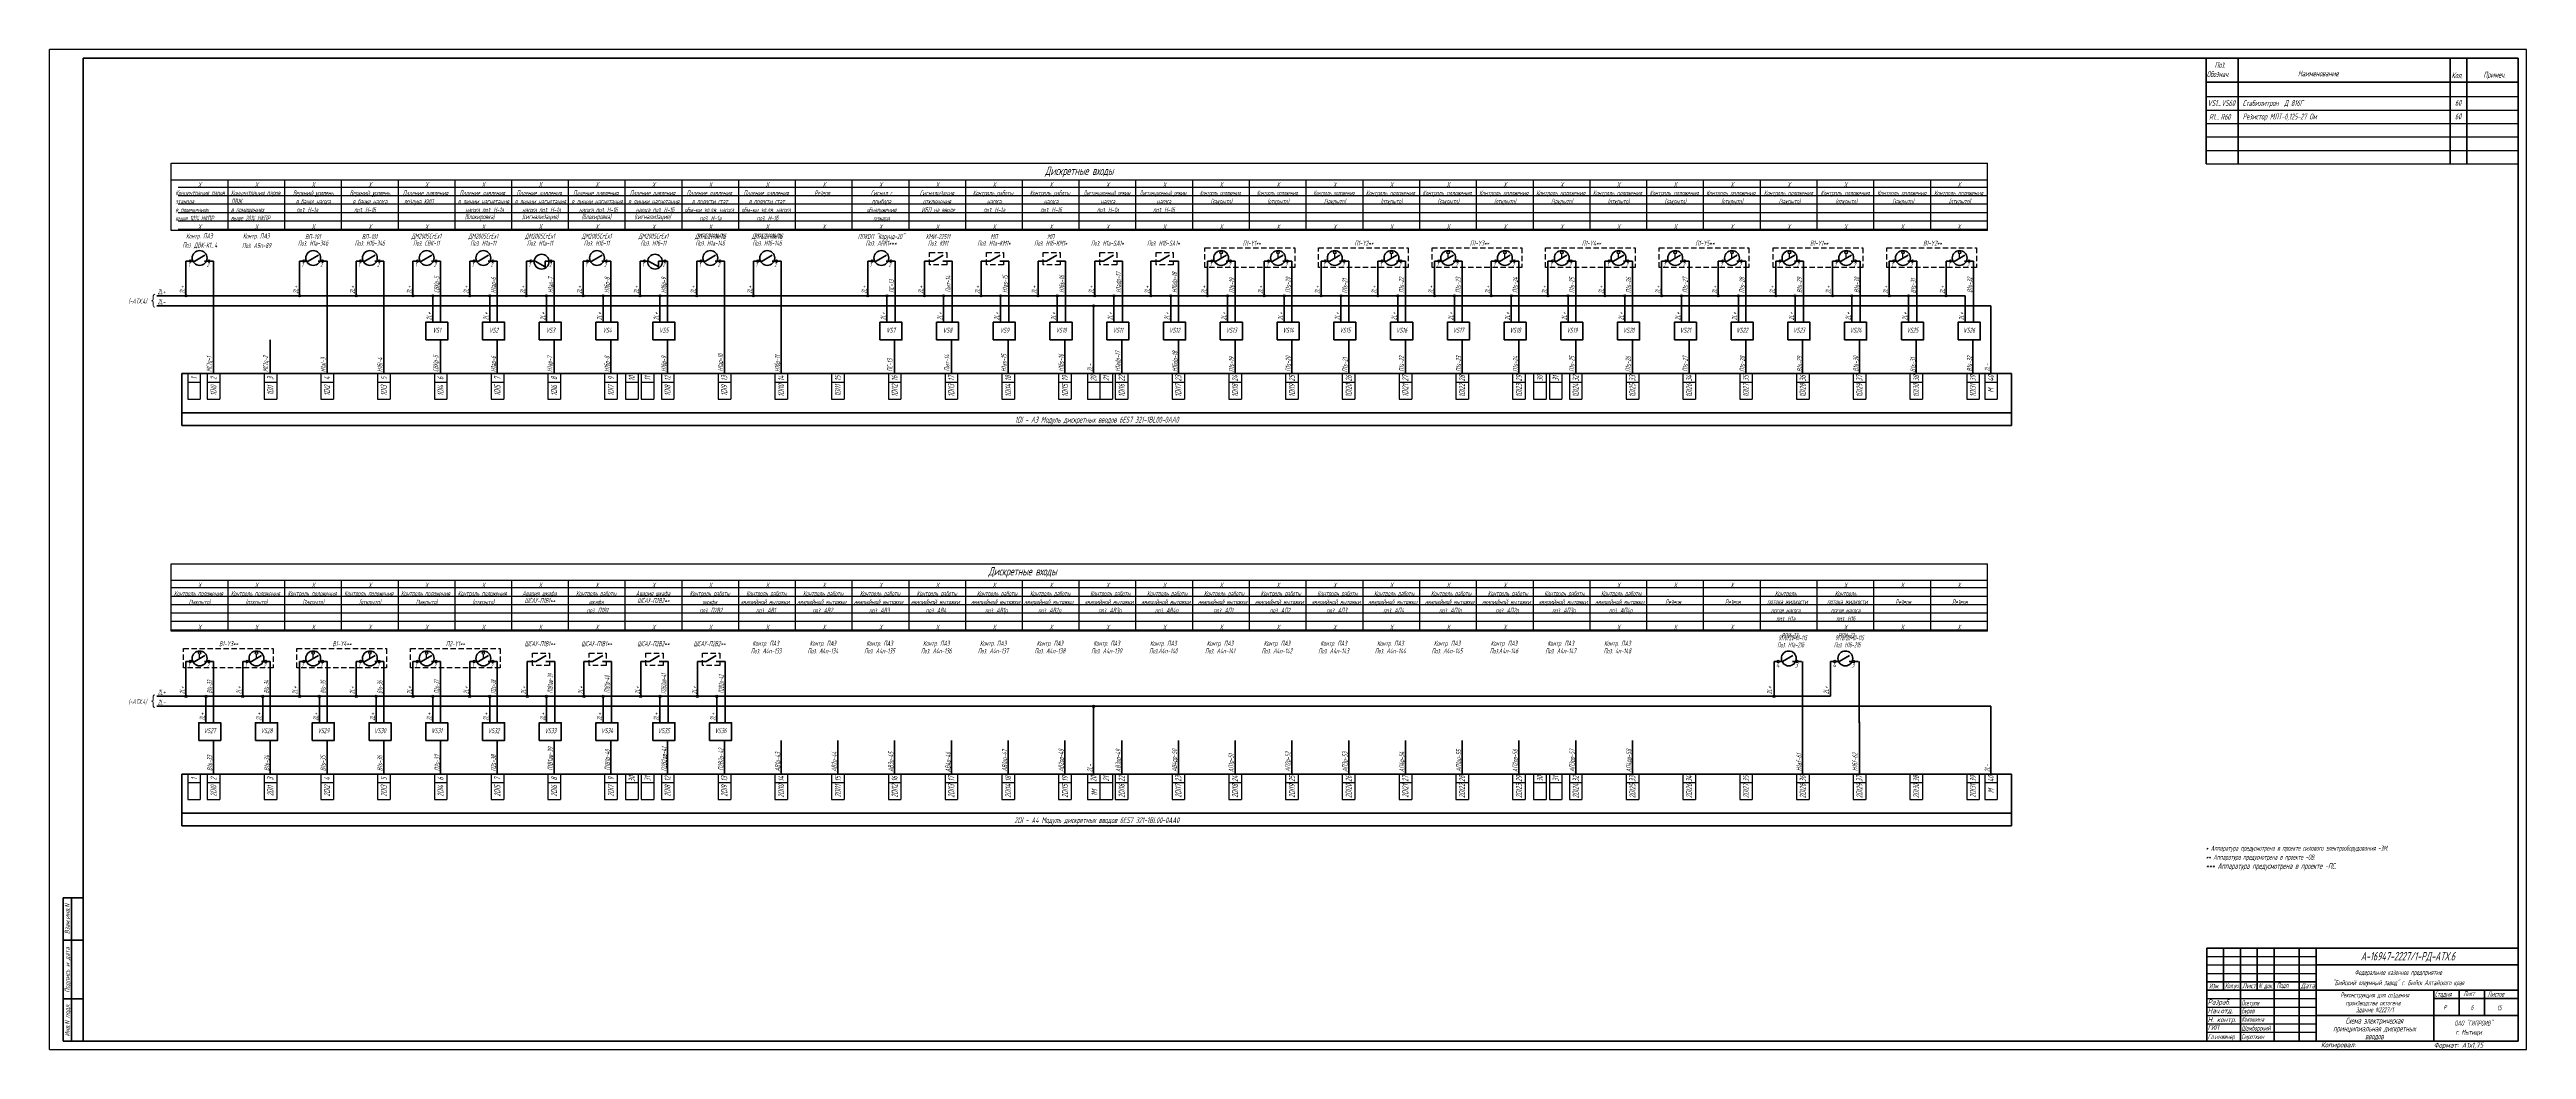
# Model space of a CAD drawing. Header units: millimetres. Extents: x -338 to 6826, y -8218 to 3153.
# Drawn here: x 2037 to 3509, y -812 to -218 of the extents above; entities that cross this region are included whole.
import ezdxf
from ezdxf.enums import TextEntityAlignment as Align

# ---------------------------------------------------------------- set-up
doc = ezdxf.new("R2010")
doc.units = ezdxf.units.MM
doc.linetypes.add('невидимая2', pattern=[4.7625, 3.175, -1.5875])
doc.layers.get('Defpoints').update_dxf_attribs({"color": 251})
for name, color, linetype, lineweight in [('Обводка', 6, 'Continuous', 25), ('Рамка тонкая', 5, 'Continuous', 25), ('Текст_КИП', 2, 'Continuous', 25), ('Толст.рамка', 7, 'Continuous', 60), ('Тонкая', 5, 'Continuous', 20)]:
    doc.layers.add(name, color=color, linetype=linetype, lineweight=lineweight)
doc.layers.add('Слой М50', color=3, linetype='Continuous')
doc.layers.add('ТЕКСТ', color=2, linetype='Continuous')
doc.styles.add('Simplex', font='simplex.shx', dxfattribs={"width": 0.7, "oblique": 15})

msp = doc.modelspace()

# ---------------------------------------------------------------- hatches: boundary and pattern name
h = msp.add_hatch(color=256)
edge = h.paths.add_edge_path()
edge.add_arc((2118, -364.5), 0.664, 0, 360)
h = msp.add_hatch(color=256)
edge = h.paths.add_edge_path()
edge.add_arc((2185.5, -364.5), 0.664, 0, 360)
h = msp.add_hatch(color=256)
edge = h.paths.add_edge_path()
edge.add_arc((2219.2, -364.5), 0.664, 0, 360)
h = msp.add_hatch(color=256)
edge = h.paths.add_edge_path()
edge.add_arc((2252.9, -364.5), 0.664, 0, 360)
h = msp.add_hatch(color=256)
edge = h.paths.add_edge_path()
edge.add_arc((2264.7, -364.5), 0.664, 0, 360)
h = msp.add_hatch(color=256)
edge = h.paths.add_edge_path()
edge.add_arc((2286.6, -364.5), 0.664, 0, 360)
h = msp.add_hatch(color=256)
edge = h.paths.add_edge_path()
edge.add_arc((2298.5, -364.5), 0.664, 0, 360)
h = msp.add_hatch(color=256)
edge = h.paths.add_edge_path()
edge.add_arc((2320.3, -364.5), 0.664, 0, 360)
h = msp.add_hatch(color=256)
edge = h.paths.add_edge_path()
edge.add_arc((2332.2, -364.5), 0.664, 0, 360)
h = msp.add_hatch(color=256)
edge = h.paths.add_edge_path()
edge.add_arc((2354.1, -364.5), 0.664, 0, 360)
h = msp.add_hatch(color=256)
edge = h.paths.add_edge_path()
edge.add_arc((2365.9, -364.5), 0.664, 0, 360)
h = msp.add_hatch(color=256)
edge = h.paths.add_edge_path()
edge.add_arc((2387.8, -364.5), 0.664, 0, 360)
h = msp.add_hatch(color=256)
edge = h.paths.add_edge_path()
edge.add_arc((2399.6, -364.5), 0.664, 0, 360)
h = msp.add_hatch(color=256)
edge = h.paths.add_edge_path()
edge.add_arc((2421.5, -364.5), 0.664, 0, 360)
h = msp.add_hatch(color=256)
edge = h.paths.add_edge_path()
edge.add_arc((2455.2, -364.5), 0.664, 0, 360)
h = msp.add_hatch(color=256)
edge = h.paths.add_edge_path()
edge.add_arc((2523.1, -364.5), 0.664, 0, 360)
h = msp.add_hatch(color=256)
edge = h.paths.add_edge_path()
edge.add_arc((2534.5, -364.5), 0.664, 0, 360)
h = msp.add_hatch(color=256)
edge = h.paths.add_edge_path()
edge.add_arc((2556.8, -364.5), 0.664, 0, 360)
h = msp.add_hatch(color=256)
edge = h.paths.add_edge_path()
edge.add_arc((2568.2, -364.5), 0.664, 0, 360)
h = msp.add_hatch(color=256)
edge = h.paths.add_edge_path()
edge.add_arc((2590.5, -364.5), 0.664, 0, 360)
h = msp.add_hatch(color=256)
edge = h.paths.add_edge_path()
edge.add_arc((2602, -364.5), 0.664, 0, 360)
h = msp.add_hatch(color=256)
edge = h.paths.add_edge_path()
edge.add_arc((2624.3, -364.5), 0.664, 0, 360)
h = msp.add_hatch(color=256)
edge = h.paths.add_edge_path()
edge.add_arc((2635.7, -364.5), 0.664, 0, 360)
h = msp.add_hatch(color=256)
edge = h.paths.add_edge_path()
edge.add_arc((2658, -364.5), 0.664, 0, 360)
h = msp.add_hatch(color=256)
edge = h.paths.add_edge_path()
edge.add_arc((2669.4, -364.5), 0.664, 0, 360)
h = msp.add_hatch(color=256)
edge = h.paths.add_edge_path()
edge.add_arc((2691.3, -364.5), 0.664, 0, 360)
h = msp.add_hatch(color=256)
edge = h.paths.add_edge_path()
edge.add_arc((2703.1, -364.5), 0.664, 0, 360)
h = msp.add_hatch(color=256)
edge = h.paths.add_edge_path()
edge.add_arc((2725, -364.5), 0.664, 0, 360)
h = msp.add_hatch(color=256)
edge = h.paths.add_edge_path()
edge.add_arc((2736.9, -364.5), 0.664, 0, 360)
h = msp.add_hatch(color=256)
edge = h.paths.add_edge_path()
edge.add_arc((2758.7, -364.5), 0.664, 0, 360)
h = msp.add_hatch(color=256)
edge = h.paths.add_edge_path()
edge.add_arc((2770.6, -364.5), 0.664, 0, 360)
h = msp.add_hatch(color=256)
edge = h.paths.add_edge_path()
edge.add_arc((2792.5, -364.5), 0.664, 0, 360)
h = msp.add_hatch(color=256)
edge = h.paths.add_edge_path()
edge.add_arc((2804.3, -364.5), 0.664, 0, 360)
h = msp.add_hatch(color=256)
edge = h.paths.add_edge_path()
edge.add_arc((2826.2, -364.5), 0.664, 0, 360)
h = msp.add_hatch(color=256)
edge = h.paths.add_edge_path()
edge.add_arc((2838, -364.5), 0.664, 0, 360)
h = msp.add_hatch(color=256)
edge = h.paths.add_edge_path()
edge.add_arc((2859.9, -364.5), 0.664, 0, 360)
h = msp.add_hatch(color=256)
edge = h.paths.add_edge_path()
edge.add_arc((2871.7, -364.5), 0.664, 0, 360)
h = msp.add_hatch(color=256)
edge = h.paths.add_edge_path()
edge.add_arc((2893.6, -364.5), 0.664, 0, 360)
h = msp.add_hatch(color=256)
edge = h.paths.add_edge_path()
edge.add_arc((2905.5, -364.5), 0.664, 0, 360)
h = msp.add_hatch(color=256)
edge = h.paths.add_edge_path()
edge.add_arc((2927.3, -364.5), 0.664, 0, 360)
h = msp.add_hatch(color=256)
edge = h.paths.add_edge_path()
edge.add_arc((2939.2, -364.5), 0.664, 0, 360)
h = msp.add_hatch(color=256)
edge = h.paths.add_edge_path()
edge.add_arc((2961.1, -364.5), 0.664, 0, 360)
h = msp.add_hatch(color=256)
edge = h.paths.add_edge_path()
edge.add_arc((2972.9, -364.5), 0.664, 0, 360)
h = msp.add_hatch(color=256)
edge = h.paths.add_edge_path()
edge.add_arc((2994.8, -364.5), 0.664, 0, 360)
h = msp.add_hatch(color=256)
edge = h.paths.add_edge_path()
edge.add_arc((3006.6, -364.5), 0.664, 0, 360)
h = msp.add_hatch(color=256)
edge = h.paths.add_edge_path()
edge.add_arc((3028.5, -364.5), 0.664, 0, 360)
h = msp.add_hatch(color=256)
edge = h.paths.add_edge_path()
edge.add_arc((3040.4, -364.5), 0.664, 0, 360)
h = msp.add_hatch(color=256)
edge = h.paths.add_edge_path()
edge.add_arc((3062.7, -364.5), 0.664, 0, 360)
h = msp.add_hatch(color=256)
edge = h.paths.add_edge_path()
edge.add_arc((3074.1, -364.5), 0.664, 0, 360)
h = msp.add_hatch(color=256)
edge = h.paths.add_edge_path()
edge.add_arc((3096.4, -364.5), 0.664, 0, 360)
h = msp.add_hatch(color=256)
edge = h.paths.add_edge_path()
edge.add_arc((3107.8, -364.5), 0.664, 0, 360)
h = msp.add_hatch(color=256)
edge = h.paths.add_edge_path()
edge.add_arc((3130.1, -364.5), 0.664, 0, 360)
h = msp.add_hatch(color=256)
edge = h.paths.add_edge_path()
edge.add_arc((3141.5, -364.5), 0.664, 0, 360)
h = msp.add_hatch(color=256)
edge = h.paths.add_edge_path()
edge.add_arc((3163.8, -364.5), 0.664, 0, 360)
h = msp.add_hatch(color=256)
edge = h.paths.add_edge_path()
edge.add_arc((2657.3, -370.4), 0.664, 0, 360)
h = msp.add_hatch(color=256)
edge = h.paths.add_edge_path()
edge.add_arc((2118, -602.4), 0.664, 0, 360)
h = msp.add_hatch(color=256)
edge = h.paths.add_edge_path()
edge.add_arc((2129.9, -602.4), 0.664, 0, 360)
h = msp.add_hatch(color=256)
edge = h.paths.add_edge_path()
edge.add_arc((2151.7, -602.4), 0.664, 0, 360)
h = msp.add_hatch(color=256)
edge = h.paths.add_edge_path()
edge.add_arc((2163.6, -602.4), 0.664, 0, 360)
h = msp.add_hatch(color=256)
edge = h.paths.add_edge_path()
edge.add_arc((2185.5, -602.4), 0.664, 0, 360)
h = msp.add_hatch(color=256)
edge = h.paths.add_edge_path()
edge.add_arc((2197.3, -602.4), 0.664, 0, 360)
h = msp.add_hatch(color=256)
edge = h.paths.add_edge_path()
edge.add_arc((2219.2, -602.4), 0.664, 0, 360)
h = msp.add_hatch(color=256)
edge = h.paths.add_edge_path()
edge.add_arc((2231, -602.4), 0.664, 0, 360)
h = msp.add_hatch(color=256)
edge = h.paths.add_edge_path()
edge.add_arc((2252.9, -602.4), 0.664, 0, 360)
h = msp.add_hatch(color=256)
edge = h.paths.add_edge_path()
edge.add_arc((2264.7, -602.4), 0.664, 0, 360)
h = msp.add_hatch(color=256)
edge = h.paths.add_edge_path()
edge.add_arc((2286.6, -602.4), 0.664, 0, 360)
h = msp.add_hatch(color=256)
edge = h.paths.add_edge_path()
edge.add_arc((2298.5, -602.4), 0.664, 0, 360)
h = msp.add_hatch(color=256)
edge = h.paths.add_edge_path()
edge.add_arc((2320.8, -602.4), 0.664, 0, 360)
h = msp.add_hatch(color=256)
edge = h.paths.add_edge_path()
edge.add_arc((2332.2, -602.4), 0.664, 0, 360)
h = msp.add_hatch(color=256)
edge = h.paths.add_edge_path()
edge.add_arc((2354.5, -602.4), 0.664, 0, 360)
h = msp.add_hatch(color=256)
edge = h.paths.add_edge_path()
edge.add_arc((2365.9, -602.4), 0.664, 0, 360)
h = msp.add_hatch(color=256)
edge = h.paths.add_edge_path()
edge.add_arc((2388.2, -602.4), 0.664, 0, 360)
h = msp.add_hatch(color=256)
edge = h.paths.add_edge_path()
edge.add_arc((2399.6, -602.4), 0.664, 0, 360)
h = msp.add_hatch(color=256)
edge = h.paths.add_edge_path()
edge.add_arc((2421.9, -602.4), 0.664, 0, 360)
h = msp.add_hatch(color=256)
edge = h.paths.add_edge_path()
edge.add_arc((2433.4, -602.4), 0.664, 0, 360)
h = msp.add_hatch(color=256)
edge = h.paths.add_edge_path()
edge.add_arc((3061.6, -602.4), 0.664, 0, 360)
h = msp.add_hatch(color=256)
edge = h.paths.add_edge_path()
edge.add_arc((2657.3, -608.3), 0.664, 0, 360)

# ---------------------------------------------------------------- linework, layer by layer
at = {"lineweight": 40}
for p, q in [((2118, -343.8), (2118, -364.5)), ((2120, -343.8), (2118, -343.8)), ((2123.2, -343.8), (2121.2, -343.8)), ((2123.2, -343.8), (2129.2, -340.3)), ((2131.2, -343.8), (2129, -343.8)), ((2134.4, -343.8), (2132.3, -343.8)), ((2134.4, -343.8), (2134.4, -391.7)), ((2185.5, -343.8), (2185.5, -364.5)), ((2187.5, -343.8), (2185.5, -343.8)), ((2190.6, -343.8), (2188.6, -343.8)), ((2190.6, -343.8), (2196.7, -340.3)), ((2198.6, -343.8), (2196.5, -343.8)), ((2201.9, -343.8), (2199.7, -343.8)), ((2201.9, -343.8), (2201.9, -390.8)), ((2219.2, -343.8), (2219.2, -364.5)), ((2221.2, -343.8), (2219.2, -343.8)), ((2224.3, -343.8), (2222.3, -343.8)), ((2224.3, -343.8), (2230.4, -340.3)), ((2232.3, -343.8), (2230.2, -343.8)), ((2235.6, -343.8), (2233.5, -343.8)), ((2235.6, -343.8), (2235.6, -390.7)), ((2252.9, -343.8), (2252.9, -364.5)), ((2254.9, -343.8), (2252.9, -343.8)), ((2258, -343.8), (2256, -343.8)), ((2258, -343.8), (2264.1, -340.3)), ((2266, -343.8), (2263.9, -343.8)), ((2269.3, -343.8), (2267.2, -343.8)), ((2269.3, -343.8), (2269.3, -380.2)), ((2286.6, -343.8), (2286.6, -364.5)), ((2288.6, -343.8), (2286.6, -343.8)), ((2291.8, -343.8), (2289.8, -343.8)), ((2291.8, -343.8), (2297.8, -340.3)), ((2299.8, -343.8), (2297.6, -343.8)), ((2303, -343.8), (2300.9, -343.8)), ((2303, -343.8), (2303, -380.2)), ((2320.3, -343.8), (2320.3, -364.5)), ((2322.3, -343.8), (2320.3, -343.8)), ((2325.5, -343.8), (2323.5, -343.8)), ((2325.5, -343.8), (2331.5, -347.3)), ((2334.3, -343.8), (2331.4, -343.8)), ((2331.4, -343.8), (2331.4, -347.4)), ((2336.8, -343.8), (2335.5, -343.8)), ((2336.8, -343.8), (2336.8, -380.2)), ((2354.1, -343.8), (2354.1, -364.5)), ((2356.1, -343.8), (2354.1, -343.8)), ((2359.2, -343.8), (2357.2, -343.8)), ((2359.2, -343.8), (2365.3, -340.3)), ((2367.2, -343.8), (2365.1, -343.8)), ((2370.5, -343.8), (2368.4, -343.8)), ((2370.5, -343.8), (2370.5, -380.2)), ((2387.8, -343.8), (2387.8, -364.5)), ((2389.8, -343.8), (2387.8, -343.8)), ((2392.9, -343.8), (2390.9, -343.8)), ((2392.9, -343.8), (2399, -347.3)), ((2402, -343.8), (2398.8, -343.8)), ((2398.8, -343.8), (2398.8, -347.4)), ((2404.2, -343.8), (2403.1, -343.8)), ((2404.2, -343.8), (2404.2, -380.2)), ((2421.5, -343.8), (2421.5, -364.5)), ((2423.5, -343.8), (2421.5, -343.8)), ((2426.7, -343.8), (2424.7, -343.8)), ((2426.7, -343.8), (2432.7, -340.3)), ((2434.7, -343.8), (2432.5, -343.8)), ((2437.9, -343.8), (2435.8, -343.8)), ((2437.9, -343.8), (2437.9, -390.7)), ((2455.2, -343.8), (2455.2, -364.5)), ((2457.2, -343.8), (2455.2, -343.8)), ((2460.4, -343.8), (2458.4, -343.8)), ((2460.4, -343.8), (2466.4, -340.3)), ((2468.4, -343.8), (2466.3, -343.8)), ((2471.6, -343.8), (2469.5, -343.8)), ((2471.6, -343.8), (2471.6, -390.7)), ((2523.1, -343.8), (2523.1, -364.5)), ((2525.1, -343.8), (2523.1, -343.8)), ((2528.2, -343.8), (2526.2, -343.8)), ((2528.2, -343.8), (2534.3, -340.3)), ((2536.2, -343.8), (2534.1, -343.8)), ((2539.5, -343.8), (2537.4, -343.8)), ((2539.5, -343.8), (2539.5, -380.2)), ((2562, -343.8), (2556.8, -343.8)), ((2556.8, -343.8), (2556.8, -364.5)), ((2562, -343.8), (2568, -340.3)), ((2573.2, -343.8), (2567.8, -343.8)), ((2573.2, -343.8), (2573.2, -380.2)), ((2590.5, -343.8), (2590.5, -364.5)), ((2595.7, -343.8), (2590.5, -343.8)), ((2595.7, -343.8), (2601.8, -340.3)), ((2607, -343.8), (2601.6, -343.8)), ((2607, -343.8), (2607, -380.2)), ((2624.3, -343.8), (2624.3, -364.5)), ((2629.4, -343.8), (2624.3, -343.8)), ((2629.4, -343.8), (2635.5, -340.3)), ((2640.7, -343.8), (2635.3, -343.8)), ((2640.7, -343.8), (2640.7, -380.2)), ((2658, -343.8), (2658, -364.5)), ((2663.1, -343.8), (2658, -343.8)), ((2663.1, -343.8), (2669.2, -340.3)), ((2674.4, -343.8), (2669, -343.8)), ((2674.4, -343.8), (2674.4, -380.2)), ((2691.3, -343.8), (2691.3, -364.5)), ((2696.4, -343.8), (2691.3, -343.8)), ((2696.4, -343.8), (2702.5, -340.3)), ((2707.7, -343.8), (2702.3, -343.8)), ((2707.7, -343.8), (2707.7, -380.2)), ((2725, -343.8), (2725, -364.5)), ((2727, -343.8), (2725, -343.8)), ((2730.2, -343.8), (2728.2, -343.8)), ((2730.2, -343.8), (2736.2, -340.3)), ((2738.2, -343.8), (2736, -343.8)), ((2741.4, -343.8), (2739.3, -343.8)), ((2741.4, -343.8), (2741.4, -380.2)), ((2758.7, -343.8), (2758.7, -364.5)), ((2760.7, -343.8), (2758.7, -343.8)), ((2763.9, -343.8), (2761.9, -343.8)), ((2763.9, -343.8), (2769.9, -340.3)), ((2771.9, -343.8), (2769.8, -343.8)), ((2775.1, -343.8), (2773, -343.8)), ((2775.1, -343.8), (2775.1, -380.2)), ((2792.5, -343.8), (2792.5, -364.5)), ((2794.5, -343.8), (2792.5, -343.8)), ((2797.6, -343.8), (2795.6, -343.8)), ((2797.6, -343.8), (2803.7, -340.3)), ((2805.6, -343.8), (2803.5, -343.8)), ((2808.9, -343.8), (2806.7, -343.8)), ((2808.9, -343.8), (2808.9, -380.2)), ((2826.2, -343.8), (2826.2, -364.5)), ((2828.2, -343.8), (2826.2, -343.8)), ((2831.3, -343.8), (2829.3, -343.8)), ((2831.3, -343.8), (2837.4, -340.3)), ((2839.3, -343.8), (2837.2, -343.8)), ((2842.6, -343.8), (2840.5, -343.8)), ((2842.6, -343.8), (2842.6, -380.2)), ((2859.9, -343.8), (2859.9, -364.5)), ((2861.9, -343.8), (2859.9, -343.8)), ((2865, -343.8), (2863, -343.8)), ((2865, -343.8), (2871.1, -340.3)), ((2873, -343.8), (2870.9, -343.8)), ((2876.3, -343.8), (2874.2, -343.8)), ((2876.3, -343.8), (2876.3, -380.2)), ((2893.6, -343.8), (2893.6, -364.5)), ((2895.6, -343.8), (2893.6, -343.8)), ((2898.8, -343.8), (2896.8, -343.8)), ((2898.8, -343.8), (2904.8, -340.3)), ((2906.8, -343.8), (2904.6, -343.8)), ((2910, -343.8), (2907.9, -343.8)), ((2910, -343.8), (2910, -380.2)), ((2927.3, -343.8), (2927.3, -364.5)), ((2929.3, -343.8), (2927.3, -343.8)), ((2932.5, -343.8), (2930.5, -343.8)), ((2932.5, -343.8), (2938.5, -340.3)), ((2940.5, -343.8), (2938.4, -343.8)), ((2943.8, -343.8), (2941.6, -343.8)), ((2943.8, -343.8), (2943.8, -380.2)), ((2961.1, -343.8), (2961.1, -364.5)), ((2963.1, -343.8), (2961.1, -343.8)), ((2966.2, -343.8), (2964.2, -343.8)), ((2966.2, -343.8), (2972.3, -340.3)), ((2974.2, -343.8), (2972.1, -343.8)), ((2977.5, -343.8), (2975.4, -343.8)), ((2977.5, -343.8), (2977.5, -380.2)), ((2994.8, -343.8), (2994.8, -364.5)), ((2996.8, -343.8), (2994.8, -343.8)), ((2999.9, -343.8), (2997.9, -343.8)), ((2999.9, -343.8), (3006, -340.3)), ((3007.9, -343.8), (3005.8, -343.8)), ((3011.2, -343.8), (3009.1, -343.8)), ((3011.2, -343.8), (3011.2, -380.2)), ((3028.5, -343.8), (3028.5, -364.5)), ((3030.5, -343.8), (3028.5, -343.8)), ((3033.7, -343.8), (3031.7, -343.8)), ((3033.7, -343.8), (3039.7, -340.3)), ((3041.7, -343.8), (3039.5, -343.8)), ((3044.9, -343.8), (3042.8, -343.8)), ((3044.9, -343.8), (3044.9, -380.2)), ((3062.7, -343.8), (3062.7, -364.5)), ((3064.7, -343.8), (3062.7, -343.8)), ((3067.8, -343.8), (3065.8, -343.8)), ((3067.8, -343.8), (3073.9, -340.3)), ((3075.8, -343.8), (3073.7, -343.8)), ((3079.1, -343.8), (3076.9, -343.8)), ((3079.1, -343.8), (3079.1, -380.2)), ((3096.4, -343.8), (3096.4, -364.5)), ((3098.4, -343.8), (3096.4, -343.8)), ((3101.5, -343.8), (3099.5, -343.8)), ((3101.5, -343.8), (3107.6, -340.3)), ((3109.5, -343.8), (3107.4, -343.8)), ((3112.8, -343.8), (3110.7, -343.8)), ((3112.8, -343.8), (3112.8, -380.2)), ((3130.1, -343.8), (3130.1, -364.5)), ((3132.1, -343.8), (3130.1, -343.8)), ((3135.2, -343.8), (3133.2, -343.8)), ((3135.2, -343.8), (3141.3, -340.3)), ((3143.2, -343.8), (3141.1, -343.8)), ((3146.5, -343.8), (3144.4, -343.8)), ((3146.5, -343.8), (3146.5, -380.2)), ((3163.8, -343.8), (3163.8, -364.5)), ((3165.8, -343.8), (3163.8, -343.8)), ((3169, -343.8), (3167, -343.8)), ((3169, -343.8), (3175, -340.3)), ((3177, -343.8), (3174.8, -343.8)), ((3180.2, -343.8), (3178.1, -343.8)), ((3180.2, -343.8), (3180.2, -380.2)), ((2100.6, -364.5), (3175.2, -364.5)), ((2264.7, -364.5), (2264.7, -380.2)), ((2298.5, -364.5), (2298.5, -380.2)), ((2332.2, -364.5), (2332.2, -380.2)), ((2365.9, -364.5), (2365.9, -380.2)), ((2399.6, -364.5), (2399.6, -380.2)), ((2534.5, -364.5), (2534.5, -380.2)), ((2568.2, -364.5), (2568.2, -380.2)), ((2602, -364.5), (2602, -380.2)), ((2635.7, -364.5), (2635.7, -380.2)), ((2669.4, -364.5), (2669.4, -380.2)), ((2703.1, -364.5), (2703.1, -380.2)), ((2736.9, -364.5), (2736.9, -380.2)), ((2770.6, -364.5), (2770.6, -380.2)), ((2804.3, -364.5), (2804.3, -380.2)), ((2838, -364.5), (2838, -380.2)), ((2871.7, -364.5), (2871.7, -380.2)), ((2905.5, -364.5), (2905.5, -380.2)), ((2939.2, -364.5), (2939.2, -380.2)), ((2972.9, -364.5), (2972.9, -380.2)), ((3006.6, -364.5), (3006.6, -380.2)), ((3040.4, -364.5), (3040.4, -380.2)), ((3074.1, -364.5), (3074.1, -380.2)), ((3107.8, -364.5), (3107.8, -380.2)), ((3141.5, -364.5), (3141.5, -380.2)), ((3175.2, -364.5), (3175.2, -380.2)), ((2100.6, -370.4), (3190.5, -370.4)), ((2657.3, -370.4), (2657.3, -410.7)), ((3190.5, -370.4), (3190.5, -410.7)), ((2134.4, -390.7), (2134.4, -410.7)), ((2168.1, -390.7), (2168.1, -410.7)), ((2168.1, -390.7), (2168.1, -410.7)), ((2201.9, -390.7), (2201.9, -410.7)), ((2235.6, -390.7), (2235.6, -410.7)), ((2269.3, -390.7), (2269.3, -410.7)), ((2303, -390.7), (2303, -410.7)), ((2336.8, -390.7), (2336.8, -410.7)), ((2370.5, -390.7), (2370.5, -410.7)), ((2404.2, -390.7), (2404.2, -410.7)), ((2437.9, -390.7), (2437.9, -410.7)), ((2471.6, -390.7), (2471.6, -410.7)), ((2539.1, -390.7), (2539.1, -410.7)), ((2572.8, -390.7), (2572.8, -410.7)), ((2606.5, -390.7), (2606.5, -410.7)), ((2640.3, -390.7), (2640.3, -410.7)), ((2674, -390.7), (2674, -410.7)), ((2707.7, -390.7), (2707.7, -410.7)), ((2741.4, -390.7), (2741.4, -410.7)), ((2775.1, -390.7), (2775.1, -410.7)), ((2808.9, -390.7), (2808.9, -410.7)), ((2842.6, -390.7), (2842.6, -410.7)), ((2876.3, -390.7), (2876.3, -410.7)), ((2910, -390.7), (2910, -410.7)), ((2943.8, -390.7), (2943.8, -410.7)), ((2977.5, -390.7), (2977.5, -410.7)), ((3011.2, -390.7), (3011.2, -410.7)), ((3044.9, -390.7), (3044.9, -410.7)), ((3078.6, -390.7), (3078.6, -410.7)), ((3112.4, -390.7), (3112.4, -410.7)), ((3112.4, -390.7), (3112.4, -410.7)), ((3146.1, -390.7), (3146.1, -410.7)), ((3179.8, -390.7), (3179.8, -410.7)), ((2115.6, -410.7), (2115.6, -441.5)), ((2115.6, -410.7), (3202.8, -410.7)), ((3202.8, -410.7), (3202.8, -441.5)), ((2115.6, -434), (3202.8, -434)), ((2115.6, -441.5), (3202.8, -441.5)), ((2118, -581.7), (2118, -602.4)), ((2120, -581.7), (2118, -581.7)), ((2123.2, -581.7), (2121.2, -581.7)), ((2123.2, -581.7), (2129.2, -578.2)), ((2131.2, -581.7), (2129, -581.7)), ((2134.4, -581.7), (2132.3, -581.7)), ((2134.4, -581.7), (2134.4, -618.1)), ((2151.7, -581.7), (2151.7, -602.4)), ((2153.7, -581.7), (2151.7, -581.7)), ((2156.9, -581.7), (2154.9, -581.7)), ((2156.9, -581.7), (2162.9, -578.2)), ((2164.9, -581.7), (2162.8, -581.7)), ((2168.1, -581.7), (2166, -581.7)), ((2168.1, -581.7), (2168.1, -618.1)), ((2185.5, -581.7), (2185.5, -602.4)), ((2187.5, -581.7), (2185.5, -581.7)), ((2190.6, -581.7), (2188.6, -581.7)), ((2190.6, -581.7), (2196.7, -578.2)), ((2198.6, -581.7), (2196.5, -581.7)), ((2201.9, -581.7), (2199.7, -581.7)), ((2201.9, -581.7), (2201.9, -618.1)), ((2219.2, -581.7), (2219.2, -602.4)), ((2221.2, -581.7), (2219.2, -581.7)), ((2224.3, -581.7), (2222.3, -581.7)), ((2224.3, -581.7), (2230.4, -578.2)), ((2232.3, -581.7), (2230.2, -581.7)), ((2235.6, -581.7), (2233.5, -581.7)), ((2235.6, -581.7), (2235.6, -618.1)), ((2252.9, -581.7), (2252.9, -602.4)), ((2254.9, -581.7), (2252.9, -581.7)), ((2258, -581.7), (2256, -581.7)), ((2258, -581.7), (2264.1, -578.2)), ((2266, -581.7), (2263.9, -581.7)), ((2269.3, -581.7), (2267.2, -581.7)), ((2269.3, -581.7), (2269.3, -618.1)), ((2286.6, -581.7), (2286.6, -602.4)), ((2288.6, -581.7), (2286.6, -581.7)), ((2291.8, -581.7), (2289.8, -581.7)), ((2291.8, -581.7), (2297.8, -578.2)), ((2299.8, -581.7), (2297.6, -581.7)), ((2303, -581.7), (2300.9, -581.7)), ((2303, -581.7), (2303, -618.1)), ((2320.8, -581.7), (2320.8, -602.4)), ((2325.9, -581.7), (2320.8, -581.7)), ((2325.9, -581.7), (2332, -578.2)), ((2337.2, -581.7), (2331.8, -581.7)), ((2337.2, -581.7), (2337.2, -618.1)), ((2354.5, -581.7), (2354.5, -602.4)), ((2359.6, -581.7), (2354.5, -581.7)), ((2359.6, -581.7), (2365.7, -578.2)), ((2370.9, -581.7), (2365.5, -581.7)), ((2370.9, -581.7), (2370.9, -618.1)), ((2388.2, -581.7), (2388.2, -602.4)), ((2393.4, -581.7), (2388.2, -581.7)), ((2393.4, -581.7), (2399.4, -578.2)), ((2404.6, -581.7), (2399.2, -581.7)), ((2404.6, -581.7), (2404.6, -618.1)), ((2421.9, -581.7), (2421.9, -602.4)), ((2427.1, -581.7), (2421.9, -581.7)), ((2427.1, -581.7), (2433.1, -578.2)), ((2438.3, -581.7), (2433, -581.7)), ((2438.3, -581.7), (2438.3, -618.1)), ((3061.6, -581.7), (3061.6, -602.4)), ((3063.6, -581.7), (3061.6, -581.7)), ((3066.7, -581.7), (3064.7, -581.7)), ((3066.7, -581.7), (3072.8, -578.2)), ((3074.7, -581.7), (3072.6, -581.7)), ((3078, -581.7), (3075.8, -581.7)), ((3078.6, -581.7), (3078.6, -618.1)), ((3095.2, -581.7), (3095.2, -602.4)), ((3097.2, -581.7), (3095.2, -581.7)), ((3100.3, -581.7), (3098.3, -581.7)), ((3100.3, -581.7), (3106.4, -578.2)), ((3108.3, -581.7), (3106.2, -581.7)), ((3111.6, -581.7), (3109.4, -581.7)), ((3112.2, -581.7), (3112.2, -618.1)), ((2100.6, -602.4), (3095.2, -602.4)), ((2129.9, -602.4), (2129.9, -618.1)), ((2163.6, -602.4), (2163.6, -618.1)), ((2197.3, -602.4), (2197.3, -618.1)), ((2231, -602.4), (2231, -618.1)), ((2264.7, -602.4), (2264.7, -618.1)), ((2298.5, -602.4), (2298.5, -618.1)), ((2332.2, -602.4), (2332.2, -618.1)), ((2365.9, -602.4), (2365.9, -618.1)), ((2399.6, -602.4), (2399.6, -618.1)), ((2433.4, -602.4), (2433.4, -618.1)), ((2100.6, -608.3), (3190.5, -608.3)), ((2657.3, -608.3), (2657.3, -648.6)), ((3078.6, -617.8), (3078.6, -648.6)), ((3112.4, -617.6), (3112.4, -648.6)), ((3112.4, -617.6), (3112.4, -648.6)), ((3190.5, -608.3), (3190.5, -648.6)), ((2134.4, -628.6), (2134.4, -648.6)), ((2168.1, -628.6), (2168.1, -648.6)), ((2201.9, -628.6), (2201.9, -648.6)), ((2235.6, -628.6), (2235.6, -648.6)), ((2269.3, -628.6), (2269.3, -648.6)), ((2303, -628.6), (2303, -648.6)), ((2336.8, -628.6), (2336.8, -648.6)), ((2370.5, -628.6), (2370.5, -648.6)), ((2404.2, -628.6), (2404.2, -648.6)), ((2437.9, -628.6), (2437.9, -648.6)), ((2471.6, -628.6), (2471.6, -648.6)), ((2505.4, -628.6), (2505.4, -648.6)), ((2539.1, -628.6), (2539.1, -648.6)), ((2572.8, -628.6), (2572.8, -648.6)), ((2606.5, -628.6), (2606.5, -648.6)), ((2640.3, -628.6), (2640.3, -648.6)), ((2674, -628.6), (2674, -648.6)), ((2707.7, -628.6), (2707.7, -648.6)), ((2741.4, -628.6), (2741.4, -648.6)), ((2775.1, -628.6), (2775.1, -648.6)), ((2808.9, -628.6), (2808.9, -648.6)), ((2842.6, -628.6), (2842.6, -648.6)), ((2876.3, -628.6), (2876.3, -648.6)), ((2910, -628.6), (2910, -648.6)), ((2943.8, -628.6), (2943.8, -648.6)), ((2977.5, -628.6), (2977.5, -648.6)), ((2115.6, -648.6), (2115.6, -679.4)), ((2115.6, -648.6), (3202.8, -648.6)), ((3202.8, -648.6), (3202.8, -679.4)), ((2115.6, -671.9), (3202.8, -671.9)), ((2115.6, -679.4), (3202.8, -679.4))]:
    msp.add_line(p, q, dxfattribs=at)
for p, q in [((2733.1, -342), (2733.1, -339.5)), ((2766.9, -342), (2766.9, -339.5)), ((2800.6, -342), (2800.6, -339.5)), ((2834.3, -342), (2834.3, -339.5)), ((2868, -342), (2868, -339.5)), ((2901.7, -342), (2901.7, -339.5)), ((2935.5, -342), (2935.5, -339.5)), ((2969.2, -342), (2969.2, -339.5)), ((3002.9, -342), (3002.9, -339.5)), ((3036.6, -342), (3036.6, -339.5)), ((3070.8, -342), (3070.8, -339.5)), ((3104.5, -342), (3104.5, -339.5)), ((3138.2, -342), (3138.2, -339.5)), ((3171.9, -342), (3171.9, -339.5)), ((2126.1, -579.9), (2126.1, -577.4)), ((2159.9, -579.9), (2159.9, -577.4)), ((2193.6, -579.9), (2193.6, -577.4)), ((2227.3, -579.9), (2227.3, -577.4)), ((2261, -579.9), (2261, -577.4)), ((2294.7, -579.9), (2294.7, -577.4))]:
    msp.add_line(p, q)
at = {"lineweight": 30}
for p, q in [((2119.1, -410.7), (2119.1, -425.8)), ((2126.5, -410.7), (2126.5, -425.8)), ((2130.7, -410.7), (2130.7, -425.8)), ((2138.2, -410.7), (2138.2, -425.8)), ((2164.4, -410.7), (2164.4, -425.8)), ((2171.9, -410.7), (2171.9, -425.8)), ((2198.1, -410.7), (2198.1, -425.8)), ((2205.6, -410.7), (2205.6, -425.8)), ((2231.9, -410.7), (2231.9, -425.8)), ((2239.3, -410.7), (2239.3, -425.8)), ((2265.6, -410.7), (2265.6, -425.8)), ((2273, -410.7), (2273, -425.8)), ((2299.3, -410.7), (2299.3, -425.8)), ((2306.8, -410.7), (2306.8, -425.8)), ((2333, -410.7), (2333, -425.8)), ((2340.5, -410.7), (2340.5, -425.8)), ((2366.7, -410.7), (2366.7, -425.8)), ((2374.2, -410.7), (2374.2, -425.8)), ((2379.2, -410.7), (2379.2, -425.8)), ((2386.6, -410.7), (2386.6, -425.8)), ((2388.5, -410.7), (2388.5, -425.8)), ((2396, -410.7), (2396, -425.8)), ((2400.5, -410.7), (2400.5, -425.8)), ((2407.9, -410.7), (2407.9, -425.8)), ((2434.2, -410.7), (2434.2, -425.8)), ((2441.7, -410.7), (2441.7, -425.8)), ((2467.9, -410.7), (2467.9, -425.8)), ((2475.4, -410.7), (2475.4, -425.8)), ((2501.6, -410.7), (2501.6, -425.8)), ((2509.1, -410.7), (2509.1, -425.8)), ((2535.4, -410.7), (2535.4, -425.8)), ((2542.8, -410.7), (2542.8, -425.8)), ((2569.1, -410.7), (2569.1, -425.8)), ((2576.5, -410.7), (2576.5, -425.8)), ((2602.8, -410.7), (2602.8, -425.8)), ((2610.3, -410.7), (2610.3, -425.8)), ((2636.5, -410.7), (2636.5, -425.8)), ((2644, -410.7), (2644, -425.8)), ((2653.6, -410.7), (2653.6, -425.8)), ((2661, -410.7), (2661, -425.8)), ((2668.5, -410.7), (2668.5, -425.8)), ((2670.2, -410.7), (2670.2, -425.8)), ((2677.7, -410.7), (2677.7, -425.8)), ((2704, -410.7), (2704, -425.8)), ((2711.4, -410.7), (2711.4, -425.8)), ((2737.7, -410.7), (2737.7, -425.8)), ((2745.2, -410.7), (2745.2, -425.8)), ((2771.4, -410.7), (2771.4, -425.8)), ((2778.9, -410.7), (2778.9, -425.8)), ((2805.1, -410.7), (2805.1, -425.8)), ((2812.6, -410.7), (2812.6, -425.8)), ((2838.9, -410.7), (2838.9, -425.8)), ((2846.3, -410.7), (2846.3, -425.8)), ((2872.6, -410.7), (2872.6, -425.8)), ((2880, -410.7), (2880, -425.8)), ((2906.3, -410.7), (2906.3, -425.8)), ((2913.8, -410.7), (2913.8, -425.8)), ((2918.7, -410.7), (2918.7, -425.8)), ((2926.2, -410.7), (2926.2, -425.8)), ((2928.1, -410.7), (2928.1, -425.8)), ((2935.6, -410.7), (2935.6, -425.8)), ((2940, -410.7), (2940, -425.8)), ((2947.5, -410.7), (2947.5, -425.8)), ((2973.7, -410.7), (2973.7, -425.8)), ((2981.2, -410.7), (2981.2, -425.8)), ((3007.5, -410.7), (3007.5, -425.8)), ((3014.9, -410.7), (3014.9, -425.8)), ((3041.2, -410.7), (3041.2, -425.8)), ((3048.7, -410.7), (3048.7, -425.8)), ((3074.9, -410.7), (3074.9, -425.8)), ((3082.4, -410.7), (3082.4, -425.8)), ((3108.6, -410.7), (3108.6, -425.8)), ((3116.1, -410.7), (3116.1, -425.8)), ((3142.4, -410.7), (3142.4, -425.8)), ((3149.8, -410.7), (3149.8, -425.8)), ((3176.1, -410.7), (3176.1, -425.8)), ((3183.5, -410.7), (3183.5, -425.8)), ((3186.8, -410.7), (3186.8, -425.8)), ((3194.2, -410.7), (3194.2, -425.8)), ((2119.1, -415.7), (2126.5, -415.7)), ((2119.1, -425.8), (2126.5, -425.8)), ((2130.7, -415.7), (2138.2, -415.7)), ((2130.7, -425.8), (2138.2, -425.8)), ((2164.4, -415.7), (2171.9, -415.7)), ((2164.4, -425.8), (2171.9, -425.8)), ((2198.1, -415.7), (2205.6, -415.7)), ((2198.1, -425.8), (2205.6, -425.8)), ((2231.9, -415.7), (2239.3, -415.7)), ((2231.9, -425.8), (2239.3, -425.8)), ((2265.6, -415.7), (2273, -415.7)), ((2265.6, -425.8), (2273, -425.8)), ((2299.3, -415.7), (2306.8, -415.7)), ((2299.3, -425.8), (2306.8, -425.8)), ((2333, -415.7), (2340.5, -415.7)), ((2333, -425.8), (2340.5, -425.8)), ((2366.7, -415.7), (2374.2, -415.7)), ((2366.7, -425.8), (2374.2, -425.8)), ((2379.2, -415.7), (2386.6, -415.7)), ((2379.2, -425.8), (2386.6, -425.8)), ((2388.5, -415.7), (2396, -415.7)), ((2388.5, -425.8), (2396, -425.8)), ((2400.5, -415.7), (2407.9, -415.7)), ((2400.5, -425.8), (2407.9, -425.8)), ((2434.2, -415.7), (2441.7, -415.7)), ((2434.2, -425.8), (2441.7, -425.8)), ((2467.9, -415.7), (2475.4, -415.7)), ((2467.9, -425.8), (2475.4, -425.8)), ((2501.6, -415.7), (2509.1, -415.7)), ((2501.6, -425.8), (2509.1, -425.8)), ((2535.4, -415.7), (2542.8, -415.7)), ((2535.4, -425.8), (2542.8, -425.8)), ((2569.1, -415.7), (2576.5, -415.7)), ((2569.1, -425.8), (2576.5, -425.8)), ((2602.8, -415.7), (2610.3, -415.7)), ((2602.8, -425.8), (2610.3, -425.8)), ((2636.5, -415.7), (2644, -415.7)), ((2636.5, -425.8), (2644, -425.8)), ((2653.6, -415.7), (2661, -415.7)), ((2653.6, -425.8), (2661, -425.8)), ((2661, -415.7), (2668.5, -415.7)), ((2661, -425.8), (2668.5, -425.8)), ((2670.2, -415.7), (2677.7, -415.7)), ((2670.2, -425.8), (2677.7, -425.8)), ((2704, -415.7), (2711.4, -415.7)), ((2704, -425.8), (2711.4, -425.8)), ((2737.7, -415.7), (2745.2, -415.7)), ((2737.7, -425.8), (2745.2, -425.8)), ((2771.4, -415.7), (2778.9, -415.7)), ((2771.4, -425.8), (2778.9, -425.8)), ((2805.1, -415.7), (2812.6, -415.7)), ((2805.1, -425.8), (2812.6, -425.8)), ((2838.9, -415.7), (2846.3, -415.7)), ((2838.9, -425.8), (2846.3, -425.8)), ((2872.6, -415.7), (2880, -415.7)), ((2872.6, -425.8), (2880, -425.8)), ((2906.3, -415.7), (2913.8, -415.7)), ((2906.3, -425.8), (2913.8, -425.8)), ((2918.7, -415.7), (2926.2, -415.7)), ((2918.7, -425.8), (2926.2, -425.8)), ((2928.1, -415.7), (2935.6, -415.7)), ((2928.1, -425.8), (2935.6, -425.8)), ((2940, -415.7), (2947.5, -415.7)), ((2940, -425.8), (2947.5, -425.8)), ((2973.7, -415.7), (2981.2, -415.7)), ((2973.7, -425.8), (2981.2, -425.8)), ((3007.5, -415.7), (3014.9, -415.7)), ((3007.5, -425.8), (3014.9, -425.8)), ((3041.2, -415.7), (3048.7, -415.7)), ((3041.2, -425.8), (3048.7, -425.8)), ((3074.9, -415.7), (3082.4, -415.7)), ((3074.9, -425.8), (3082.4, -425.8)), ((3108.6, -415.7), (3116.1, -415.7)), ((3108.6, -425.8), (3116.1, -425.8)), ((3142.4, -415.7), (3149.8, -415.7)), ((3142.4, -425.8), (3149.8, -425.8)), ((3176.1, -415.7), (3183.5, -415.7)), ((3176.1, -425.8), (3183.5, -425.8)), ((3186.8, -415.7), (3194.2, -415.7)), ((3186.8, -425.8), (3194.2, -425.8)), ((2119.1, -648.6), (2119.1, -663.7)), ((2119.1, -653.6), (2126.5, -653.6)), ((2126.5, -648.6), (2126.5, -663.7)), ((2130.7, -648.6), (2130.7, -663.7)), ((2130.7, -653.6), (2138.2, -653.6)), ((2138.2, -648.6), (2138.2, -663.7)), ((2164.4, -648.6), (2164.4, -663.7)), ((2164.4, -653.6), (2171.9, -653.6)), ((2171.9, -648.6), (2171.9, -663.7)), ((2198.1, -648.6), (2198.1, -663.7)), ((2198.1, -653.6), (2205.6, -653.6)), ((2205.6, -648.6), (2205.6, -663.7)), ((2231.9, -648.6), (2231.9, -663.7)), ((2231.9, -653.6), (2239.3, -653.6)), ((2239.3, -648.6), (2239.3, -663.7)), ((2265.6, -648.6), (2265.6, -663.7)), ((2265.6, -653.6), (2273, -653.6)), ((2273, -648.6), (2273, -663.7)), ((2299.3, -648.6), (2299.3, -663.7)), ((2299.3, -653.6), (2306.8, -653.6)), ((2306.8, -648.6), (2306.8, -663.7)), ((2333, -648.6), (2333, -663.7)), ((2333, -653.6), (2340.5, -653.6)), ((2340.5, -648.6), (2340.5, -663.7)), ((2366.7, -648.6), (2366.7, -663.7)), ((2366.7, -653.6), (2374.2, -653.6)), ((2374.2, -648.6), (2374.2, -663.7)), ((2379.2, -648.6), (2379.2, -663.7)), ((2379.2, -653.6), (2386.6, -653.6)), ((2386.6, -648.6), (2386.6, -663.7)), ((2388.5, -648.6), (2388.5, -663.7)), ((2388.5, -653.6), (2396, -653.6)), ((2396, -648.6), (2396, -663.7)), ((2400.5, -648.6), (2400.5, -663.7)), ((2400.5, -653.6), (2407.9, -653.6)), ((2407.9, -648.6), (2407.9, -663.7)), ((2434.2, -648.6), (2434.2, -663.7)), ((2434.2, -653.6), (2441.7, -653.6)), ((2441.7, -648.6), (2441.7, -663.7)), ((2467.9, -648.6), (2467.9, -663.7)), ((2467.9, -653.6), (2475.4, -653.6)), ((2475.4, -648.6), (2475.4, -663.7)), ((2501.6, -648.6), (2501.6, -663.7)), ((2501.6, -653.6), (2509.1, -653.6)), ((2509.1, -648.6), (2509.1, -663.7)), ((2535.4, -648.6), (2535.4, -663.7)), ((2535.4, -653.6), (2542.8, -653.6)), ((2542.8, -648.6), (2542.8, -663.7)), ((2569.1, -648.6), (2569.1, -663.7)), ((2569.1, -653.6), (2576.5, -653.6)), ((2576.5, -648.6), (2576.5, -663.7)), ((2602.8, -648.6), (2602.8, -663.7)), ((2602.8, -653.6), (2610.3, -653.6)), ((2610.3, -648.6), (2610.3, -663.7)), ((2636.5, -648.6), (2636.5, -663.7)), ((2636.5, -653.6), (2644, -653.6)), ((2644, -648.6), (2644, -663.7)), ((2653.6, -648.6), (2653.6, -663.7)), ((2653.6, -653.6), (2661, -653.6)), ((2661, -648.6), (2661, -663.7)), ((2661, -653.6), (2668.5, -653.6)), ((2668.5, -648.6), (2668.5, -663.7)), ((2670.2, -648.6), (2670.2, -663.7)), ((2670.2, -653.6), (2677.7, -653.6)), ((2677.7, -648.6), (2677.7, -663.7)), ((2704, -648.6), (2704, -663.7)), ((2704, -653.6), (2711.4, -653.6)), ((2711.4, -648.6), (2711.4, -663.7)), ((2737.7, -648.6), (2737.7, -663.7)), ((2737.7, -653.6), (2745.2, -653.6)), ((2745.2, -648.6), (2745.2, -663.7)), ((2771.4, -648.6), (2771.4, -663.7)), ((2771.4, -653.6), (2778.9, -653.6)), ((2778.9, -648.6), (2778.9, -663.7)), ((2805.1, -648.6), (2805.1, -663.7)), ((2805.1, -653.6), (2812.6, -653.6)), ((2812.6, -648.6), (2812.6, -663.7)), ((2838.9, -648.6), (2838.9, -663.7)), ((2838.9, -653.6), (2846.3, -653.6)), ((2846.3, -648.6), (2846.3, -663.7)), ((2872.6, -648.6), (2872.6, -663.7)), ((2872.6, -653.6), (2880, -653.6)), ((2880, -648.6), (2880, -663.7)), ((2906.3, -648.6), (2906.3, -663.7)), ((2906.3, -653.6), (2913.8, -653.6)), ((2913.8, -648.6), (2913.8, -663.7)), ((2918.7, -648.6), (2918.7, -663.7)), ((2918.7, -653.6), (2926.2, -653.6)), ((2926.2, -648.6), (2926.2, -663.7)), ((2928.1, -648.6), (2928.1, -663.7)), ((2928.1, -653.6), (2935.6, -653.6)), ((2935.6, -648.6), (2935.6, -663.7)), ((2940, -648.6), (2940, -663.7)), ((2940, -653.6), (2947.5, -653.6)), ((2947.5, -648.6), (2947.5, -663.7)), ((2973.7, -648.6), (2973.7, -663.7)), ((2973.7, -653.6), (2981.2, -653.6)), ((2981.2, -648.6), (2981.2, -663.7)), ((3007.5, -648.6), (3007.5, -663.7)), ((3007.5, -653.6), (3014.9, -653.6)), ((3014.9, -648.6), (3014.9, -663.7)), ((3041.2, -648.6), (3041.2, -663.7)), ((3041.2, -653.6), (3048.7, -653.6)), ((3048.7, -648.6), (3048.7, -663.7)), ((3074.9, -648.6), (3074.9, -663.7)), ((3074.9, -653.6), (3082.4, -653.6)), ((3082.4, -648.6), (3082.4, -663.7)), ((3108.6, -648.6), (3108.6, -663.7)), ((3108.6, -653.6), (3116.1, -653.6)), ((3116.1, -648.6), (3116.1, -663.7)), ((3142.4, -648.6), (3142.4, -663.7)), ((3142.4, -653.6), (3149.8, -653.6)), ((3149.8, -648.6), (3149.8, -663.7)), ((3176.1, -648.6), (3176.1, -663.7)), ((3176.1, -653.6), (3183.5, -653.6)), ((3183.5, -648.6), (3183.5, -663.7)), ((3186.8, -648.6), (3186.8, -663.7)), ((3186.8, -653.6), (3194.2, -653.6)), ((3194.2, -648.6), (3194.2, -663.7)), ((2119.1, -663.7), (2126.5, -663.7)), ((2130.7, -663.7), (2138.2, -663.7)), ((2164.4, -663.7), (2171.9, -663.7)), ((2198.1, -663.7), (2205.6, -663.7)), ((2231.9, -663.7), (2239.3, -663.7)), ((2265.6, -663.7), (2273, -663.7)), ((2299.3, -663.7), (2306.8, -663.7)), ((2333, -663.7), (2340.5, -663.7)), ((2366.7, -663.7), (2374.2, -663.7)), ((2379.2, -663.7), (2386.6, -663.7)), ((2388.5, -663.7), (2396, -663.7)), ((2400.5, -663.7), (2407.9, -663.7)), ((2434.2, -663.7), (2441.7, -663.7)), ((2467.9, -663.7), (2475.4, -663.7)), ((2501.6, -663.7), (2509.1, -663.7)), ((2535.4, -663.7), (2542.8, -663.7)), ((2569.1, -663.7), (2576.5, -663.7)), ((2602.8, -663.7), (2610.3, -663.7)), ((2636.5, -663.7), (2644, -663.7)), ((2653.6, -663.7), (2661, -663.7)), ((2661, -663.7), (2668.5, -663.7)), ((2670.2, -663.7), (2677.7, -663.7)), ((2704, -663.7), (2711.4, -663.7)), ((2737.7, -663.7), (2745.2, -663.7)), ((2771.4, -663.7), (2778.9, -663.7)), ((2805.1, -663.7), (2812.6, -663.7)), ((2838.9, -663.7), (2846.3, -663.7)), ((2872.6, -663.7), (2880, -663.7)), ((2906.3, -663.7), (2913.8, -663.7)), ((2918.7, -663.7), (2926.2, -663.7)), ((2928.1, -663.7), (2935.6, -663.7)), ((2940, -663.7), (2947.5, -663.7)), ((2973.7, -663.7), (2981.2, -663.7)), ((3007.5, -663.7), (3014.9, -663.7)), ((3041.2, -663.7), (3048.7, -663.7)), ((3074.9, -663.7), (3082.4, -663.7)), ((3108.6, -663.7), (3116.1, -663.7)), ((3142.4, -663.7), (3149.8, -663.7)), ((3176.1, -663.7), (3183.5, -663.7)), ((3186.8, -663.7), (3194.2, -663.7))]:
    msp.add_line(p, q, dxfattribs=at)
at = {"color": 7, "lineweight": 40}
for p, q in [((2045, -722.2), (2045, -807.2)), ((2057, -722.2), (2045, -722.2)), ((2050, -722.2), (2050, -807.2)), ((2045, -747.2), (2057, -747.2)), ((2045, -782.2), (2057, -782.2)), ((2045, -807.2), (2057, -807.2))]:
    msp.add_line(p, q, dxfattribs=at)
at = {"lineweight": 60}
msp.add_line((3503.7, -752.2), (3503.7, -807.2), dxfattribs=at)
at = {"linetype": 'невидимая2'}
for points in [[(2723.5, -336), (2776.8, -336), (2776.8, -347.6), (2723.5, -347.6)], [(2790.9, -336), (2844.2, -336), (2844.2, -347.6), (2790.9, -347.6)], [(2858.4, -336), (2911.7, -336), (2911.7, -347.6), (2858.4, -347.6)], [(2925.8, -336), (2979.1, -336), (2979.1, -347.6), (2925.8, -347.6)], [(2993.3, -336), (3046.6, -336), (3046.6, -347.6), (2993.3, -347.6)], [(3061.1, -336), (3114.4, -336), (3114.4, -347.6), (3061.1, -347.6)], [(3128.6, -336), (3181.9, -336), (3181.9, -347.6), (3128.6, -347.6)], [(2559.9, -338.8), (2570.1, -338.8), (2570.1, -346.1), (2559.9, -346.1)], [(2593.7, -338.8), (2603.8, -338.8), (2603.8, -346.1), (2593.7, -346.1)], [(2627.4, -338.8), (2637.5, -338.8), (2637.5, -346.1), (2627.4, -346.1)], [(2661.1, -338.8), (2671.2, -338.8), (2671.2, -346.1), (2661.1, -346.1)], [(2694.4, -338.8), (2704.5, -338.8), (2704.5, -346.1), (2694.4, -346.1)], [(2116.5, -573.9), (2169.8, -573.9), (2169.8, -585.5), (2116.5, -585.5)], [(2183.9, -573.9), (2237.2, -573.9), (2237.2, -585.5), (2183.9, -585.5)], [(2251.4, -573.9), (2304.7, -573.9), (2304.7, -585.5), (2251.4, -585.5)], [(2323.9, -576.7), (2334, -576.7), (2334, -584), (2323.9, -584)], [(2357.6, -576.7), (2367.7, -576.7), (2367.7, -584), (2357.6, -584)], [(2391.3, -576.7), (2401.5, -576.7), (2401.5, -584), (2391.3, -584)], [(2425, -576.7), (2435.2, -576.7), (2435.2, -584), (2425, -584)]]:
    msp.add_lwpolyline(points, close=True, dxfattribs=at)
at = {"lineweight": 40}
for points in [[(2260.5, -390.7), (2260.5, -380.2), (2273.6, -380.2), (2273.6, -390.7)], [(2294.2, -390.7), (2294.2, -380.2), (2307.3, -380.2), (2307.3, -390.7)], [(2327.9, -390.7), (2327.9, -380.2), (2341, -380.2), (2341, -390.7)], [(2361.6, -390.7), (2361.6, -380.2), (2374.7, -380.2), (2374.7, -390.7)], [(2395.4, -390.7), (2395.4, -380.2), (2408.5, -380.2), (2408.5, -390.7)], [(2530.3, -390.7), (2530.3, -380.2), (2543.4, -380.2), (2543.4, -390.7)], [(2564, -390.7), (2564, -380.2), (2577.1, -380.2), (2577.1, -390.7)], [(2597.7, -390.7), (2597.7, -380.2), (2610.8, -380.2), (2610.8, -390.7)], [(2631.4, -390.7), (2631.4, -380.2), (2644.5, -380.2), (2644.5, -390.7)], [(2665.1, -390.7), (2665.1, -380.2), (2678.2, -380.2), (2678.2, -390.7)], [(2698.9, -390.7), (2698.9, -380.2), (2712, -380.2), (2712, -390.7)], [(2732.6, -390.7), (2732.6, -380.2), (2745.7, -380.2), (2745.7, -390.7)], [(2766.3, -390.7), (2766.3, -380.2), (2779.4, -380.2), (2779.4, -390.7)], [(2800, -390.7), (2800, -380.2), (2813.1, -380.2), (2813.1, -390.7)], [(2833.8, -390.7), (2833.8, -380.2), (2846.9, -380.2), (2846.9, -390.7)], [(2867.5, -390.7), (2867.5, -380.2), (2880.6, -380.2), (2880.6, -390.7)], [(2901.2, -390.7), (2901.2, -380.2), (2914.3, -380.2), (2914.3, -390.7)], [(2934.9, -390.7), (2934.9, -380.2), (2948, -380.2), (2948, -390.7)], [(2968.6, -390.7), (2968.6, -380.2), (2981.7, -380.2), (2981.7, -390.7)], [(3002.4, -390.7), (3002.4, -380.2), (3015.5, -380.2), (3015.5, -390.7)], [(3036.1, -390.7), (3036.1, -380.2), (3049.2, -380.2), (3049.2, -390.7)], [(3069.8, -390.7), (3069.8, -380.2), (3082.9, -380.2), (3082.9, -390.7)], [(3103.5, -390.7), (3103.5, -380.2), (3116.6, -380.2), (3116.6, -390.7)], [(3137.3, -390.7), (3137.3, -380.2), (3150.4, -380.2), (3150.4, -390.7)], [(3171, -390.7), (3171, -380.2), (3184.1, -380.2), (3184.1, -390.7)], [(2125.6, -628.6), (2125.6, -618.1), (2138.7, -618.1), (2138.7, -628.6)], [(2159.3, -628.6), (2159.3, -618.1), (2172.4, -618.1), (2172.4, -628.6)], [(2193, -628.6), (2193, -618.1), (2206.1, -618.1), (2206.1, -628.6)], [(2226.8, -628.6), (2226.8, -618.1), (2239.9, -618.1), (2239.9, -628.6)], [(2260.5, -628.6), (2260.5, -618.1), (2273.6, -618.1), (2273.6, -628.6)], [(2294.2, -628.6), (2294.2, -618.1), (2307.3, -618.1), (2307.3, -628.6)], [(2327.9, -628.6), (2327.9, -618.1), (2341, -618.1), (2341, -628.6)], [(2361.6, -628.6), (2361.6, -618.1), (2374.7, -618.1), (2374.7, -628.6)], [(2395.4, -628.6), (2395.4, -618.1), (2408.5, -618.1), (2408.5, -628.6)], [(2429.1, -628.6), (2429.1, -618.1), (2442.2, -618.1), (2442.2, -628.6)]]:
    msp.add_lwpolyline(points, close=True, dxfattribs=at)
for centre, radius in [((2126.1, -342), 4.41), ((2193.6, -342), 4.41), ((2227.3, -342), 4.41), ((2261, -342), 4.41), ((2294.7, -342), 4.41), ((2362.2, -342), 4.41), ((2429.6, -342), 4.41), ((2463.4, -342), 4.41), ((2531.2, -342), 4.41), ((2733.1, -342), 4.41), ((2766.9, -342), 4.41), ((2800.6, -342), 4.41), ((2834.3, -342), 4.41), ((2868, -342), 4.41), ((2901.7, -342), 4.41), ((2935.5, -342), 4.41), ((2969.2, -342), 4.41), ((3002.9, -342), 4.41), ((3036.6, -342), 4.41), ((3070.8, -342), 4.41), ((3104.5, -342), 4.41), ((3138.2, -342), 4.41), ((3171.9, -342), 4.41), ((2120.6, -343.8), 0.573), ((2131.7, -343.8), 0.573), ((2188, -343.8), 0.573), ((2199.2, -343.8), 0.573), ((2221.7, -343.8), 0.573), ((2232.9, -343.8), 0.573), ((2255.5, -343.8), 0.573), ((2266.6, -343.8), 0.573), ((2289.2, -343.8), 0.573), ((2300.3, -343.8), 0.573), ((2322.9, -343.8), 0.573), ((2329.3, -344.2), 4.41), ((2334.9, -343.8), 0.573), ((2356.6, -343.8), 0.573), ((2367.8, -343.8), 0.573), ((2390.4, -343.8), 0.573), ((2396.7, -344.2), 4.41), ((2402.6, -343.8), 0.573), ((2424.1, -343.8), 0.573), ((2435.2, -343.8), 0.573), ((2457.8, -343.8), 0.573), ((2468.9, -343.8), 0.573), ((2525.7, -343.8), 0.573), ((2536.8, -343.8), 0.573), ((2727.6, -343.8), 0.573), ((2738.7, -343.8), 0.573), ((2761.3, -343.8), 0.573), ((2772.4, -343.8), 0.573), ((2795, -343.8), 0.573), ((2806.2, -343.8), 0.573), ((2828.7, -343.8), 0.573), ((2839.9, -343.8), 0.573), ((2862.5, -343.8), 0.573), ((2873.6, -343.8), 0.573), ((2896.2, -343.8), 0.573), ((2907.3, -343.8), 0.573), ((2929.9, -343.8), 0.573), ((2941.1, -343.8), 0.573), ((2963.6, -343.8), 0.573), ((2974.8, -343.8), 0.573), ((2997.4, -343.8), 0.573), ((3008.5, -343.8), 0.573), ((3031.1, -343.8), 0.573), ((3042.2, -343.8), 0.573), ((3065.2, -343.8), 0.573), ((3076.4, -343.8), 0.573), ((3099, -343.8), 0.573), ((3110.1, -343.8), 0.573), ((3132.7, -343.8), 0.573), ((3143.8, -343.8), 0.573), ((3166.4, -343.8), 0.573), ((3177.5, -343.8), 0.573), ((2120.6, -581.7), 0.573), ((2126.1, -579.9), 4.41), ((2131.7, -581.7), 0.573), ((2154.3, -581.7), 0.573), ((2159.9, -579.9), 4.41), ((2165.4, -581.7), 0.573), ((2188, -581.7), 0.573), ((2193.6, -579.9), 4.41), ((2199.2, -581.7), 0.573), ((2221.7, -581.7), 0.573), ((2227.3, -579.9), 4.41), ((2232.9, -581.7), 0.573), ((2255.5, -581.7), 0.573), ((2261, -579.9), 4.41), ((2266.6, -581.7), 0.573), ((2289.2, -581.7), 0.573), ((2294.7, -579.9), 4.41), ((2300.3, -581.7), 0.573), ((3064.1, -581.7), 0.573), ((3070.4, -579.9), 4.41), ((3075.3, -581.7), 0.573), ((3097.7, -581.7), 0.573), ((3104, -579.9), 4.41), ((3108.9, -581.7), 0.573)]:
    msp.add_circle(centre, radius, dxfattribs=at)
for centre, radius in [((2733.1, -338.8), 0.75), ((2766.9, -338.8), 0.75), ((2800.6, -338.8), 0.75), ((2834.3, -338.8), 0.75), ((2868, -338.8), 0.75), ((2901.7, -338.8), 0.75), ((2935.5, -338.8), 0.75), ((2969.2, -338.8), 0.75), ((3002.9, -338.8), 0.75), ((3036.6, -338.8), 0.75), ((3070.8, -338.8), 0.75), ((3104.5, -338.8), 0.75), ((3138.2, -338.8), 0.75), ((3171.9, -338.8), 0.75), ((2118, -364.5), 0.664), ((2185.5, -364.5), 0.664), ((2219.2, -364.5), 0.664), ((2252.9, -364.5), 0.664), ((2264.7, -364.5), 0.664), ((2286.6, -364.5), 0.664), ((2298.5, -364.5), 0.664), ((2320.3, -364.5), 0.664), ((2332.2, -364.5), 0.664), ((2354.1, -364.5), 0.664), ((2365.9, -364.5), 0.664), ((2387.8, -364.5), 0.664), ((2399.6, -364.5), 0.664), ((2421.5, -364.5), 0.664), ((2455.2, -364.5), 0.664), ((2523.1, -364.5), 0.664), ((2534.5, -364.5), 0.664), ((2556.8, -364.5), 0.664), ((2568.2, -364.5), 0.664), ((2590.5, -364.5), 0.664), ((2602, -364.5), 0.664), ((2624.3, -364.5), 0.664), ((2635.7, -364.5), 0.664), ((2658, -364.5), 0.664), ((2669.4, -364.5), 0.664), ((2691.3, -364.5), 0.664), ((2703.1, -364.5), 0.664), ((2725, -364.5), 0.664), ((2736.9, -364.5), 0.664), ((2758.7, -364.5), 0.664), ((2770.6, -364.5), 0.664), ((2792.5, -364.5), 0.664), ((2804.3, -364.5), 0.664), ((2826.2, -364.5), 0.664), ((2838, -364.5), 0.664), ((2859.9, -364.5), 0.664), ((2871.7, -364.5), 0.664), ((2893.6, -364.5), 0.664), ((2905.5, -364.5), 0.664), ((2927.3, -364.5), 0.664), ((2939.2, -364.5), 0.664), ((2961.1, -364.5), 0.664), ((2972.9, -364.5), 0.664), ((2994.8, -364.5), 0.664), ((3006.6, -364.5), 0.664), ((3028.5, -364.5), 0.664), ((3040.4, -364.5), 0.664), ((3062.7, -364.5), 0.664), ((3074.1, -364.5), 0.664), ((3096.4, -364.5), 0.664), ((3107.8, -364.5), 0.664), ((3130.1, -364.5), 0.664), ((3141.5, -364.5), 0.664), ((3163.8, -364.5), 0.664), ((2657.3, -370.4), 0.664), ((2126.1, -576.7), 0.75), ((2159.9, -576.7), 0.75), ((2193.6, -576.7), 0.75), ((2227.3, -576.7), 0.75), ((2261, -576.7), 0.75), ((2294.7, -576.7), 0.75), ((2118, -602.4), 0.664), ((2129.9, -602.4), 0.664), ((2151.7, -602.4), 0.664), ((2163.6, -602.4), 0.664), ((2185.5, -602.4), 0.664), ((2197.3, -602.4), 0.664), ((2219.2, -602.4), 0.664), ((2231, -602.4), 0.664), ((2252.9, -602.4), 0.664), ((2264.7, -602.4), 0.664), ((2286.6, -602.4), 0.664), ((2298.5, -602.4), 0.664), ((2320.8, -602.4), 0.664), ((2332.2, -602.4), 0.664), ((2354.5, -602.4), 0.664), ((2365.9, -602.4), 0.664), ((2388.2, -602.4), 0.664), ((2399.6, -602.4), 0.664), ((2421.9, -602.4), 0.664), ((2433.4, -602.4), 0.664), ((3061.6, -602.4), 0.664), ((2657.3, -608.3), 0.664)]:
    msp.add_circle(centre, radius)
at = {"layer": 'Defpoints'}
for p, q in [((2113.3, -299.9), (3188.4, -299.9)), ((2113.3, -304.9), (3188.4, -304.9)), ((2113.3, -309.9), (3188.4, -309.9)), ((2113.3, -314.9), (3188.4, -314.9)), ((2113.3, -319.9), (3188.4, -319.9)), ((2113.3, -324.9), (3188.4, -324.9)), ((2109.3, -537.8), (3188.4, -537.8)), ((2109.3, -542.8), (3188.4, -542.8)), ((2109.3, -547.8), (3188.4, -547.8)), ((2109.3, -552.8), (3188.4, -552.8)), ((2109.3, -557.8), (3188.4, -557.8)), ((2109.3, -562.8), (3188.4, -562.8))]:
    msp.add_line(p, q, dxfattribs=at)
at = {"layer": 'Обводка', "color": 155}
for p, q in [((3318.3, -246.1), (3503.7, -246.1)), ((3318.3, -254.1), (3503.7, -254.1)), ((3318.3, -262.1), (3503.7, -262.1)), ((3318.3, -270.1), (3503.6, -270.1)), ((3318.3, -278.1), (3503.7, -278.1)), ((3318.3, -286.1), (3503.7, -286.1)), ((3318.7, -757), (3383.7, -757)), ((3318.7, -762), (3383.7, -762)), ((3318.7, -767), (3383.7, -767)), ((3318.7, -782), (3383.7, -782)), ((3318.7, -787), (3383.7, -787)), ((3318.7, -792), (3383.7, -792)), ((3318.7, -797), (3383.7, -797)), ((3318.7, -802), (3383.7, -802))]:
    msp.add_line(p, q, dxfattribs=at)
at = {"layer": 'Обводка', "lineweight": 30}
for p, q in [((2109.3, -285.7), (3188.4, -285.7)), ((2109.3, -325.7), (2109.3, -285.7)), ((3188.4, -325.7), (3188.4, -285.7)), ((3188.4, -295.7), (2109.3, -295.7)), ((2143, -325.7), (2143, -295.7)), ((2176.7, -325.7), (2176.7, -295.7)), ((2210.4, -325.7), (2210.4, -295.7)), ((2244.2, -325.7), (2244.2, -295.7)), ((2277.9, -325.7), (2277.9, -295.7)), ((2311.6, -325.7), (2311.6, -295.7)), ((2345.3, -325.7), (2345.3, -295.7)), ((2379, -325.7), (2379, -295.7)), ((2412.8, -325.7), (2412.8, -295.7)), ((2446.5, -325.7), (2446.5, -295.7)), ((2480.2, -325.7), (2480.2, -295.7)), ((2480.2, -325.7), (2480.2, -295.7)), ((2513.9, -325.7), (2513.9, -295.7)), ((2513.9, -325.7), (2513.9, -295.7)), ((2547.7, -325.7), (2547.7, -295.7)), ((2547.7, -325.7), (2547.7, -295.7)), ((2581.4, -325.7), (2581.4, -295.7)), ((2581.4, -325.7), (2581.4, -295.7)), ((2615.1, -325.7), (2615.1, -295.7)), ((2648.8, -325.7), (2648.8, -295.7)), ((2682.5, -325.7), (2682.5, -295.7)), ((2716.3, -325.7), (2716.3, -295.7)), ((2750, -325.7), (2750, -295.7)), ((2783.7, -325.7), (2783.7, -295.7)), ((2817.4, -325.7), (2817.4, -295.7)), ((2851.2, -325.7), (2851.2, -295.7)), ((2884.9, -325.7), (2884.9, -295.7)), ((2918.6, -325.7), (2918.6, -295.7)), ((2952.3, -325.7), (2952.3, -295.7)), ((2986, -325.7), (2986, -295.7)), ((3019.8, -325.7), (3019.8, -295.7)), ((3053.5, -325.7), (3053.5, -295.7)), ((3087.2, -325.7), (3087.2, -295.7)), ((3120.9, -325.7), (3120.9, -295.7)), ((3154.7, -325.7), (3154.7, -295.7)), ((3188.4, -325.7), (2109.3, -325.7)), ((2109.3, -523.6), (3188.4, -523.6)), ((2109.3, -563.6), (2109.3, -523.6)), ((3188.4, -563.6), (3188.4, -523.6)), ((3188.4, -533.6), (2109.3, -533.6)), ((2143, -563.6), (2143, -533.6)), ((2176.7, -563.6), (2176.7, -533.6)), ((2210.4, -563.6), (2210.4, -533.6)), ((2244.2, -563.6), (2244.2, -533.6)), ((2277.9, -563.6), (2277.9, -533.6)), ((2311.6, -563.6), (2311.6, -533.6)), ((2345.3, -563.6), (2345.3, -533.6)), ((2379, -563.6), (2379, -533.6)), ((2412.8, -563.6), (2412.8, -533.6)), ((2446.5, -563.6), (2446.5, -533.6)), ((2446.5, -563.6), (2446.5, -533.6)), ((2480.2, -563.6), (2480.2, -533.6)), ((2480.2, -563.6), (2480.2, -533.6)), ((2513.9, -563.6), (2513.9, -533.6)), ((2513.9, -563.6), (2513.9, -533.6)), ((2547.7, -563.6), (2547.7, -533.6)), ((2547.7, -563.6), (2547.7, -533.6)), ((2581.4, -563.6), (2581.4, -533.6)), ((2615.1, -563.6), (2615.1, -533.6)), ((2648.8, -563.6), (2648.8, -533.6)), ((2682.5, -563.6), (2682.5, -533.6)), ((2716.3, -563.6), (2716.3, -533.6)), ((2750, -563.6), (2750, -533.6)), ((2783.7, -563.6), (2783.7, -533.6)), ((2817.4, -563.6), (2817.4, -533.6)), ((2851.2, -563.6), (2851.2, -533.6)), ((2884.9, -563.6), (2884.9, -533.6)), ((2918.6, -563.6), (2918.6, -533.6)), ((2952.3, -563.6), (2952.3, -533.6)), ((2986, -563.6), (2986, -533.6)), ((3019.8, -563.6), (3019.8, -533.6)), ((3053.5, -563.6), (3053.5, -533.6)), ((3087.2, -563.6), (3087.2, -533.6)), ((3120.9, -563.6), (3120.9, -533.6)), ((3154.7, -563.6), (3154.7, -533.6)), ((3188.4, -563.6), (2109.3, -563.6))]:
    msp.add_line(p, q, dxfattribs=at)
at = {"layer": 'Рамка тонкая'}
for p, q in [((3508.7, -218.2), (2036.9, -218.2)), ((2036.9, -812.2), (2036.9, -218.2)), ((3508.7, -812.2), (3508.7, -218.2)), ((2036.9, -812.2), (3508.7, -812.2))]:
    msp.add_line(p, q, dxfattribs=at)
at = {"layer": 'Толст.рамка'}
for p, q in [((2056.9, -223.2), (3473.7, -223.2)), ((2056.9, -807.2), (2056.9, -223.2)), ((3288.6, -223.2), (3503.7, -223.2)), ((3318.3, -223.2), (3318.3, -286.1)), ((3337.3, -223.6), (3337.3, -286.1)), ((3463.3, -223.6), (3463.3, -286.1)), ((3473.3, -223.6), (3473.3, -286.1)), ((3503.7, -223.2), (3503.7, -807.2)), ((3318.3, -237.6), (3503.7, -237.6)), ((3503.7, -807.2), (2056.9, -807.2))]:
    msp.add_line(p, q, dxfattribs=at)
at = {"layer": 'Толст.рамка', "lineweight": 60}
for p, q in [((3318.7, -752), (3503.7, -752)), ((3318.7, -807), (3318.7, -752)), ((3328.7, -777), (3328.7, -752)), ((3338.7, -807), (3338.7, -752)), ((3348.7, -777), (3348.7, -752)), ((3358.7, -807), (3358.7, -752)), ((3373.7, -807), (3373.7, -752)), ((3383.7, -807), (3383.7, -752)), ((3383.7, -762), (3503.7, -762)), ((3318.7, -772), (3383.7, -772)), ((3318.7, -777), (3383.7, -777)), ((3383.7, -777), (3503.7, -777)), ((3453.7, -777), (3453.7, -807)), ((3468.7, -792), (3468.7, -777)), ((3483.7, -792), (3483.7, -777)), ((3383.7, -792), (3503.7, -792)), ((3453.7, -782), (3503.7, -782)), ((3318.7, -807.2), (3503.7, -807.2))]:
    msp.add_line(p, q, dxfattribs=at)
at = {"layer": 'Тонкая'}
for p, q in [((2098.6, -366.5), (2098.6, -364.5)), ((2098.5, -370.3), (2098.6, -368.3)), ((2098.6, -604.4), (2098.6, -602.4)), ((2098.5, -608.2), (2098.6, -606.2))]:
    msp.add_line(p, q, dxfattribs=at)
for centre, start, end in [((2097.6, -366.5), 270, 0), ((2097.6, -368.3), 0, 90), ((2099.5, -364.5), 90, 180), ((2099.5, -370.3), 180, 270), ((2099.5, -602.4), 90, 180), ((2097.6, -604.4), 270, 0), ((2097.6, -606.2), 0, 90), ((2099.5, -608.2), 180, 270)]:
    msp.add_arc(centre, 0.912, start, end, dxfattribs=at)

# ---------------------------------------------------------------- texts
at = {"color": 2, "style": 'Simplex', "oblique": 15, "width": 0.7}
for s, p in [('Взам.инв.N', (2049, -734.7)), ('Подпись и дата', (2049, -765)), ('Инв.N подл.', (2049, -794.7))]:
    msp.add_text(s, height=3, rotation=90, dxfattribs=at).set_placement(p, align=Align.CENTER)
at = {"layer": 'Defpoints', "style": 'Simplex', "oblique": 15, "width": 0.6}
for p in [(2126.1, -299.9), (2159.9, -299.9), (2193.6, -299.9), (2227.3, -299.9), (2261, -299.9), (2294.7, -299.9), (2328.5, -299.9), (2362.2, -299.9), (2395.9, -299.9), (2429.6, -299.9), (2463.4, -299.9), (2497.1, -299.9), (2530.8, -299.9), (2564.5, -299.9), (2598.2, -299.9), (2632, -299.9), (2665.7, -299.9), (2699.4, -299.9), (2733.1, -299.9), (2766.9, -299.9), (2800.6, -299.9), (2834.3, -299.9), (2868, -299.9), (2901.7, -299.9), (2935.5, -299.9), (2969.2, -299.9), (3002.9, -299.9), (3036.6, -299.9), (3070.4, -299.9), (3104.1, -299.9), (3171.5, -299.9), (2126.1, -324.9), (2159.9, -324.9), (2193.6, -324.9), (2227.3, -324.9), (2261, -324.9), (2294.7, -324.9), (2328.5, -324.9), (2362.2, -324.9), (2395.9, -324.9), (2429.6, -324.9), (2463.4, -324.9), (2497.1, -324.9), (2530.8, -324.9), (2564.5, -324.9), (2598.2, -324.9), (2632, -324.9), (2665.7, -324.9), (2699.4, -324.9), (2733.1, -324.9), (2766.9, -324.9), (2800.6, -324.9), (2834.3, -324.9), (2868, -324.9), (2901.7, -324.9), (2935.5, -324.9), (2969.2, -324.9), (3002.9, -324.9), (3036.6, -324.9), (3070.4, -324.9), (3104.1, -324.9), (3137.8, -324.9), (3171.5, -324.9), (2126.1, -537.8), (2159.9, -537.8), (2193.6, -537.8), (2227.3, -537.8), (2261, -537.8), (2294.7, -537.8), (2328.5, -537.8), (2362.2, -537.8), (2362.2, -537.8), (2395.9, -537.8), (2395.9, -537.8), (2429.6, -537.8), (2429.6, -537.8), (2463.4, -537.8), (2463.4, -537.8), (2497.1, -537.8), (2497.1, -537.8), (2530.8, -537.8), (2530.8, -537.8), (2564.5, -537.8), (2564.5, -537.8), (2598.2, -537.8), (2598.2, -537.8), (2632, -537.8), (2632, -537.8), (2665.7, -537.8), (2665.7, -537.8), (2699.4, -537.8), (2699.4, -537.8), (2733.1, -537.8), (2733.1, -537.8), (2766.9, -537.8), (2766.9, -537.8), (2800.6, -537.8), (2800.6, -537.8), (2834.3, -537.8), (2834.3, -537.8), (2868, -537.8), (2868, -537.8), (2901.7, -537.8), (2901.7, -537.8), (2969.2, -537.8), (2969.2, -537.8), (2969.2, -537.8), (2969.2, -537.8), (3002.9, -537.8), (3002.9, -537.8), (3036.6, -537.8), (3036.6, -537.8), (3104.1, -537.8), (3104.1, -537.8), (3104.1, -537.8), (3104.1, -537.8), (3137.8, -537.8), (3137.8, -537.8), (3171.5, -537.8), (2126.1, -562.8), (2159.9, -562.8), (2193.6, -562.8), (2227.3, -562.8), (2261, -562.8), (2294.7, -562.8), (2328.5, -562.8), (2362.2, -562.8), (2362.2, -562.8), (2395.9, -562.8), (2395.9, -562.8), (2429.6, -562.8), (2429.6, -562.8), (2463.4, -562.8), (2463.4, -562.8), (2497.1, -562.8), (2497.1, -562.8), (2530.8, -562.8), (2530.8, -562.8), (2564.5, -562.8), (2564.5, -562.8), (2598.2, -562.8), (2598.2, -562.8), (2632, -562.8), (2632, -562.8), (2665.7, -562.8), (2665.7, -562.8), (2699.4, -562.8), (2699.4, -562.8), (2733.1, -562.8), (2733.1, -562.8), (2766.9, -562.8), (2766.9, -562.8), (2800.6, -562.8), (2800.6, -562.8), (2834.3, -562.8), (2834.3, -562.8), (2868, -562.8), (2868, -562.8), (2901.7, -562.8), (2901.7, -562.8), (2969.2, -562.8), (2969.2, -562.8), (2969.2, -562.8), (2969.2, -562.8), (3002.9, -562.8), (3002.9, -562.8), (3036.6, -562.8), (3036.6, -562.8), (3104.1, -562.8), (3104.1, -562.8), (3104.1, -562.8), (3104.1, -562.8), (3137.8, -562.8), (3137.8, -562.8), (3171.5, -562.8)]:
    msp.add_text('Х', height=3, dxfattribs=at).set_placement(p, align=Align.CENTER)
at = {"layer": 'Defpoints', "style": 'Simplex', "oblique": 15}
for s, width, p in [('ДН-С2-10кПа', 0.6, (2429.4, -329.3)), ('ДН-С2-10кПа', 0.6, (2463.2, -329.3)), ('РПИ-32', 0.55, (3070.8, -566.2)), ('РПИ-32', 0.55, (3104.4, -566.2))]:
    msp.add_text(s, height=3, dxfattribs=dict(at, width=width)).set_placement(p, align=Align.MIDDLE)
at = {"layer": 'Обводка', "style": 'Simplex', "oblique": 15, "width": 0.6}
for s, p in [('5', (2237.3, -413.5)), ('7', (2304.8, -413.5)), ('10', (2384.6, -413.5)), ('11', (2394, -413.5)), ('12', (2405.9, -413.5)), ('13', (2439.6, -413.5)), ('14', (2473.4, -413.5)), ('15', (2507.1, -413.5)), ('16', (2540.8, -413.5)), ('17', (2574.5, -413.5)), ('18', (2608.3, -413.5)), ('19', (2642, -413.5)), ('20', (2659, -413.5)), ('21', (2666.5, -413.5)), ('22', (2675.7, -413.5)), ('23', (2709.4, -413.5)), ('24', (2743.1, -413.5)), ('25', (2776.9, -413.5)), ('26', (2810.6, -413.5)), ('27', (2844.3, -413.5)), ('28', (2878, -413.5)), ('29', (2911.8, -413.5)), ('30', (2924.2, -413.5)), ('31', (2933.6, -413.5)), ('32', (2945.5, -413.5)), ('33', (2979.2, -413.5)), ('34', (3012.9, -413.5)), ('35', (3046.6, -413.5)), ('36', (3080.4, -413.5)), ('37', (3114.1, -413.5)), ('38', (3147.8, -413.5)), ('39', (3181.5, -413.5)), ('40', (3192.2, -413.5)), ('1', (2124.5, -413.5)), ('2', (2136.1, -413.5)), ('3', (2169.9, -413.5)), ('4', (2203.6, -413.5)), ('6', (2271, -413.5)), ('8', (2338.5, -413.5)), ('9', (2372.2, -413.5)), ('1', (2124.5, -651.4)), ('2', (2136.1, -651.4)), ('3', (2169.9, -651.4)), ('4', (2203.6, -651.4)), ('5', (2237.3, -651.4)), ('6', (2271, -651.4)), ('7', (2304.8, -651.4)), ('8', (2338.5, -651.4)), ('9', (2372.2, -651.4)), ('30', (2384.6, -651.4)), ('31', (2394, -651.4)), ('12', (2405.9, -651.4)), ('13', (2439.6, -651.4)), ('14', (2473.4, -651.4)), ('15', (2507.1, -651.4)), ('16', (2540.8, -651.4)), ('17', (2574.5, -651.4)), ('18', (2608.3, -651.4)), ('19', (2642, -651.4)), ('20', (2659, -651.4)), ('21', (2666.5, -651.4)), ('22', (2675.7, -651.4)), ('23', (2709.4, -651.4)), ('24', (2743.1, -651.4)), ('25', (2776.9, -651.4)), ('26', (2810.6, -651.4)), ('27', (2844.3, -651.4)), ('28', (2878, -651.4)), ('29', (2911.8, -651.4)), ('30', (2924.2, -651.4)), ('31', (2933.6, -651.4)), ('32', (2945.5, -651.4)), ('33', (2979.2, -651.4)), ('34', (3012.9, -651.4)), ('35', (3046.6, -651.4)), ('36', (3080.4, -651.4)), ('37', (3114.1, -651.4)), ('38', (3147.8, -651.4)), ('39', (3181.5, -651.4)), ('40', (3192.2, -651.4))]:
    msp.add_text(s, height=3.5, rotation=90, dxfattribs=at).set_placement(p, align=Align.CENTER)
at = {"layer": 'Обводка', "lineweight": -3, "style": 'Simplex', "oblique": 15, "width": 0.6}
for s, p in [('1DI0', (2136.1, -420.7)), ('1DI1', (2169.9, -420.7)), ('1DI2', (2203.6, -420.7)), ('1DI3', (2237.3, -420.7)), ('1DI4', (2271, -420.7)), ('1DI5', (2304.8, -420.7)), ('1DI6', (2338.5, -420.7)), ('1DI7', (2372.2, -420.7)), ('1DI8', (2405.9, -420.7)), ('1DI9', (2439.6, -420.7)), ('1DI10', (2473.4, -420.7)), ('1DI11', (2507.1, -420.7)), ('1DI12', (2540.8, -420.7)), ('1DI13', (2574.5, -420.7)), ('1DI14', (2608.3, -420.7)), ('1DI15', (2642, -420.7)), ('1DI16', (2675.7, -420.7)), ('1DI17', (2709.4, -420.7)), ('1DI18', (2743.1, -420.7)), ('1DI19', (2776.9, -420.7)), ('1DI20', (2810.6, -420.7)), ('1DI21', (2844.3, -420.7)), ('1DI22', (2878, -420.7)), ('1DI23', (2911.8, -420.7)), ('1DI24', (2945.5, -420.7)), ('1DI25', (2979.2, -420.7)), ('1DI26', (3012.9, -420.7)), ('1DI27', (3046.6, -420.7)), ('1DI28', (3080.4, -420.7)), ('1DI29', (3114.1, -420.7)), ('1DI30', (3147.8, -420.7)), ('1DI31', (3181.5, -420.7)), ('М', (3192.2, -420.7)), ('2DI0', (2136.1, -658.6)), ('2DI1', (2169.9, -658.6)), ('2DI2', (2203.6, -658.6)), ('2DI3', (2237.3, -658.6)), ('2DI4', (2271, -658.6)), ('2DI5', (2304.8, -658.6)), ('2DI6', (2338.5, -658.6)), ('2DI7', (2372.2, -658.6)), ('2DI8', (2405.9, -658.6)), ('2DI9', (2439.6, -658.6)), ('2DI10', (2473.4, -658.6)), ('2DI11', (2507.1, -658.6)), ('2DI12', (2540.8, -658.6)), ('2DI13', (2574.5, -658.6)), ('2DI14', (2608.3, -658.6)), ('2DI15', (2642, -658.6)), ('2DI16', (2675.7, -658.6)), ('2DI17', (2709.4, -658.6)), ('2DI18', (2743.1, -658.6)), ('2DI19', (2776.9, -658.6)), ('2DI20', (2810.6, -658.6)), ('2DI21', (2844.3, -658.6)), ('2DI22', (2878, -658.6)), ('2DI23', (2911.8, -658.6)), ('2DI24', (2945.5, -658.6)), ('2DI25', (2979.2, -658.6)), ('2DI26', (3012.9, -658.6)), ('2DI27', (3046.6, -658.6)), ('2DI28', (3080.4, -658.6)), ('2DI29', (3114.1, -658.6)), ('2DI30', (3147.8, -658.6)), ('2DI31', (3181.5, -658.6)), ('М', (3192.2, -658.6))]:
    msp.add_text(s, height=3.5, rotation=90, dxfattribs=at).set_placement(p, align=Align.CENTER)
at = {"layer": 'Слой М50', "style": 'Simplex', "oblique": 15, "width": 0.5}
for p in [(2438.9, -330.5), (2472.6, -330.5), (3081.2, -569.1), (3114.9, -569.1)]:
    msp.add_text('9170/20-10-11S', height=3, dxfattribs=at).set_placement(p, align=Align.RIGHT)
at = {"layer": 'ТЕКСТ', "style": 'Simplex', "oblique": 15, "width": 0.6}
for s, height, p in [('R1...', 3.5, (3323, -259.9)), ('R60', 3.5, (3329.9, -259.9)), ('VS1', 3, (2267, -386.4)), ('VS2', 3, (2300.8, -386.4)), ('VS3', 3, (2334.5, -386.4)), ('VS4', 3, (2368.2, -386.4)), ('VS5', 3, (2401.9, -386.4)), ('VS7', 3, (2536.8, -386.4)), ('VS8', 3, (2570.5, -386.4)), ('VS9', 3, (2604.3, -386.4)), ('VS10', 3, (2638, -386.4)), ('VS11', 3, (2671.7, -386.4)), ('VS12', 3, (2705.4, -386.4)), ('VS13', 3, (2739.1, -386.4)), ('VS14', 3, (2772.9, -386.4)), ('VS15', 3, (2806.6, -386.4)), ('VS16', 3, (2840.3, -386.4)), ('VS17', 3, (2874, -386.4)), ('VS18', 3, (2907.8, -386.4)), ('VS19', 3, (2941.5, -386.4)), ('VS20', 3, (2975.2, -386.4)), ('VS21', 3, (3008.9, -386.4)), ('VS22', 3, (3042.6, -386.4)), ('VS23', 3, (3076.4, -386.4)), ('VS24', 3, (3110.1, -386.4)), ('VS25', 3, (3143.8, -386.4)), ('VS26', 3, (3177.5, -386.4)), ('Контроль', 3, (3068.5, -542.8)), ('Контроль', 3, (3104.1, -542.8)), ('потока жидкости', 3, (3069.6, -547.6)), ('после насоса', 3, (3068.5, -552.8)), ('поз. Н1а', 3, (3068.5, -557.8)), ('потока жидкости', 3, (3105.2, -547.6)), ('после насоса', 3, (3104.1, -552.8)), ('поз. Н1б', 3, (3104.1, -557.8)), ('Резерв', 3, (3138.3, -547.8)), ('Резерв', 3, (3172, -547.8)), ('VS27', 3, (2132.1, -624.3)), ('VS28', 3, (2165.9, -624.3)), ('VS29', 3, (2199.6, -624.3)), ('VS30', 3, (2233.3, -624.3)), ('VS31', 3, (2267, -624.3)), ('VS32', 3, (2300.8, -624.3)), ('VS33', 3, (2334.5, -624.3)), ('VS34', 3, (2368.2, -624.3)), ('VS35', 3, (2401.9, -624.3)), ('VS36', 3, (2435.6, -624.3))]:
    msp.add_text(s, height=height, dxfattribs=at).set_placement(p, align=Align.CENTER)
at = {"layer": 'ТЕКСТ', "lineweight": -3, "style": 'Simplex', "oblique": 15, "width": 0.6}
for p in [(2648.8, -292.7), (2615.1, -530.6)]:
    msp.add_text('Дискретные входы', height=5, dxfattribs=at).set_placement(p, align=Align.CENTER)
at = {"layer": 'ТЕКСТ', "color": 3, "style": 'Simplex', "oblique": 15}
for s, width, p in [('Верхний уровень', 0.6, (2193.6, -304.9)), ('в бачке насоса', 0.6, (2193.6, -309.9)), ('Верхний уровень', 0.6, (2227.3, -304.9)), ('в бачке насоса', 0.6, (2227.3, -309.9)), ('воздуха КИП', 0.6, (2256.3, -309.9)), ('Падение давления ', 0.6, (2261, -304.9)), ('в линии нагнетания', 0.6, (2294.7, -309.9)), ('Падение давления ', 0.6, (2294.7, -304.9)), ('в линии нагнетания', 0.6, (2328.5, -309.9)), ('Падение давления ', 0.6, (2328.5, -304.9)), ('в линии нагнетания', 0.6, (2362.2, -309.9)), ('Падение давления ', 0.6, (2362.2, -304.9)), ('в линии нагнетания', 0.6, (2395.9, -309.9)), ('Падение давления ', 0.6, (2395.9, -304.9)), ('Падение давления ', 0.6, (2429.6, -304.9)), ('в полости стат.', 0.6, (2429.6, -309.9)), ('Падение давления ', 0.6, (2463.4, -304.9)), ('в полости стат.', 0.6, (2463.4, -309.9)), ('Резерв', 0.6, (2496, -304.9)), ('Сигнал с', 0.6, (2531.2, -304.9)), ('прибора', 0.6, (2531.2, -309.9)), ('Сигнализация ', 0.6, (2564.9, -304.9)), ('отключения ', 0.6, (2564.9, -309.9)), ('Контроль работы ', 0.6, (2598.2, -304.9)), ('насоса', 0.6, (2598.2, -309.9)), ('Контроль работы ', 0.6, (2632, -304.9)), ('насоса', 0.6, (2632, -309.9)), ('Дистанционный режим ', 0.5, (2665.7, -304.9)), ('насоса', 0.6, (2665.7, -309.9)), ('Дистанционный режим ', 0.5, (2699, -304.9)), ('насоса', 0.6, (2699, -309.9)), ('Контроль положения ', 0.5, (2733.1, -304.9)), ('(закрыто)', 0.6, (2733.1, -309.9)), ('Контроль положения ', 0.5, (2766.9, -304.9)), ('(открыто)', 0.6, (2766.9, -309.9)), ('Контроль положения ', 0.5, (2800.6, -304.9)), ('(закрыто)', 0.6, (2800.6, -309.9)), ('Контроль положения ', 0.6, (2834.3, -304.9)), ('(открыто)', 0.6, (2834.3, -309.9)), ('Контроль положения ', 0.6, (2868, -304.9)), ('(закрыто)', 0.6, (2868, -309.9)), ('Контроль положения ', 0.6, (2901.7, -304.9)), ('(открыто)', 0.6, (2901.7, -309.9)), ('Контроль положения ', 0.6, (2935.5, -304.9)), ('(закрыто)', 0.6, (2935.5, -309.9)), ('Контроль положения ', 0.6, (2969.2, -304.9)), ('(открыто)', 0.6, (2969.2, -309.9)), ('Контроль положения ', 0.6, (3002.9, -304.9)), ('(закрыто)', 0.6, (3002.9, -309.9)), ('Контроль положения ', 0.6, (3036.6, -304.9)), ('(открыто)', 0.6, (3036.6, -309.9)), ('Контроль положения ', 0.6, (3070.8, -304.9)), ('(закрыто)', 0.6, (3070.8, -309.9)), ('Контроль положения ', 0.6, (3104.5, -304.9)), ('(открыто)', 0.6, (3104.5, -309.9)), ('Контроль положения ', 0.6, (3138.2, -304.9)), ('(закрыто)', 0.6, (3138.2, -309.9)), ('Контроль положения ', 0.6, (3171.9, -304.9)), ('(открыто)', 0.6, (3171.9, -309.9)), (' поз. Н-1а', 0.6, (2189.3, -314.9)), (' поз. Н-1б', 0.6, (2223.5, -314.9)), ('(блокировка)', 0.6, (2292.5, -318.9)), (' насоса поз. Н-1а', 0.6, (2294.7, -314.9)), (' насоса поз. Н-1а', 0.6, (2328.5, -314.9)), ('(сигнализация)', 0.6, (2328.5, -318.9)), (' насоса поз. Н-1б', 0.6, (2362.2, -314.9)), ('(блокировка)', 0.6, (2361.9, -318.9)), ('(сигнализация)', 0.6, (2395.2, -318.9)), (' насоса поз. Н-1б', 0.6, (2395.9, -314.9)), ('обм-ки эл.дв. насоса ', 0.6, (2429.6, -314.9)), ('поз. Н-1а', 0.6, (2429.6, -319.9)), ('обм-ки эл.дв. насоса ', 0.6, (2463.4, -314.9)), ('поз. Н-1б', 0.6, (2463.4, -319.9)), ('обнаружения', 0.6, (2531.2, -314.9)), ('пожара', 0.6, (2531.2, -319.9)), ('ИБП на вводе', 0.6, (2564.9, -314.9)), ('поз. Н-1а', 0.6, (2598.2, -314.9)), ('поз. Н-1б', 0.6, (2632, -314.9)), ('поз. Н-1а', 0.6, (2665.7, -314.9)), ('поз. Н-1б', 0.6, (2699, -314.9)), ('Контроль положения ', 0.6, (2126.1, -542.8)), ('(закрыто)', 0.6, (2126.1, -547.8)), ('Контроль положения ', 0.6, (2159.9, -542.8)), ('(открыто)', 0.6, (2159.9, -547.8)), ('Контроль положения ', 0.6, (2193.6, -542.8)), ('(закрыто)', 0.6, (2193.6, -547.8)), ('Контроль положения ', 0.6, (2227.3, -542.8)), ('(открыто)', 0.6, (2227.3, -547.8)), ('Контроль положения ', 0.6, (2261, -542.8)), ('(закрыто)', 0.6, (2261, -547.8)), ('Контроль положения ', 0.6, (2294.7, -542.8)), ('(открыто)', 0.6, (2294.7, -547.8)), ('Авария шкафа', 0.6, (2328, -542.7)), ('Контроль работы', 0.6, (2361.7, -542.8)), ('Авария шкафа', 0.6, (2395.5, -542.7)), ('Контроль работы', 0.6, (2429.2, -542.8)), ('Контроль работы', 0.6, (2462.9, -542.8)), ('Контроль работы', 0.6, (2496.6, -542.8)), ('Контроль работы', 0.6, (2530.4, -542.8)), ('Контроль работы', 0.6, (2564.1, -542.8)), ('Контроль работы', 0.6, (2599.9, -542.8)), ('Контроль работы', 0.6, (2631.5, -542.8)), ('Контроль работы', 0.6, (2667.3, -542.8)), ('Контроль работы', 0.6, (2701, -542.8)), ('Контроль работы', 0.6, (2734.8, -542.8)), ('Контроль работы', 0.6, (2768.5, -542.8)), ('Контроль работы', 0.6, (2802.2, -542.8)), ('Контроль работы', 0.6, (2835.9, -542.8)), ('Контроль работы', 0.6, (2869.7, -542.8)), ('Контроль работы', 0.6, (2903.4, -542.8)), ('Контроль работы', 0.6, (2937.1, -542.8)), ('Контроль работы', 0.6, (2970.8, -542.8)), (' поз. П1В1', 0.6, (2361.7, -552.8)), ('шкафа', 0.6, (2361.7, -547.8)), (' поз. П2В2', 0.6, (2429.2, -552.8)), ('шкафа', 0.6, (2429.2, -547.8)), ('аварийной вытяжки', 0.6, (2462, -547.8)), (' поз. АВ1', 0.6, (2461.8, -552.8)), ('аварийной вытяжки', 0.6, (2495.7, -547.8)), (' поз. АВ2', 0.6, (2495.5, -552.8)), ('аварийной вытяжки', 0.6, (2529.5, -547.8)), (' поз. АВ3', 0.6, (2529.2, -552.8)), ('аварийной вытяжки', 0.6, (2563.2, -547.8)), (' поз. АВ4', 0.6, (2562.9, -552.8)), ('аварийной вытяжки', 0.6, (2599, -547.8)), (' поз. АВ1р', 0.6, (2598.7, -552.8)), ('аварийной вытяжки', 0.6, (2630.6, -547.8)), (' поз. АВ2р', 0.6, (2630.4, -552.8)), ('аварийной вытяжки', 0.6, (2666.4, -547.8)), (' поз. АВ3р', 0.6, (2666.2, -552.8)), ('аварийной вытяжки', 0.6, (2700.2, -547.8)), (' поз. АВ4р', 0.6, (2699.9, -552.8)), ('аварийной вытяжки', 0.6, (2733.9, -547.8)), (' поз. АП1', 0.6, (2733.6, -552.8)), ('аварийной вытяжки', 0.6, (2767.6, -547.8)), (' поз. АП2', 0.6, (2767.3, -552.8)), ('аварийной вытяжки', 0.6, (2801.3, -547.8)), (' поз. АП3', 0.6, (2801, -552.8)), ('аварийной вытяжки', 0.6, (2835, -547.8)), (' поз. АП4', 0.6, (2834.8, -552.8)), ('аварийной вытяжки', 0.6, (2868.8, -547.8)), (' поз. АП1р', 0.6, (2868.5, -552.8)), ('аварийной вытяжки', 0.6, (2902.5, -547.8)), (' поз. АП2р', 0.6, (2902.2, -552.8)), ('аварийной вытяжки', 0.6, (2936.2, -547.8)), (' поз. АП3р', 0.6, (2935.9, -552.8)), ('аварийной вытяжки', 0.6, (2969.9, -547.8)), (' поз. АП4р', 0.6, (2969.7, -552.8)), ('Резерв', 0.6, (3001.6, -547.8)), ('Резерв', 0.6, (3037.1, -547.8))]:
    msp.add_text(s, height=3, dxfattribs=dict(at, width=width)).set_placement(p, align=Align.CENTER)
at = {"layer": 'ТЕКСТ', "color": 6, "style": 'Simplex', "oblique": 15, "width": 0.6}
for s, p in [('Поз. ДВК-К1...4', (2126.2, -334.6)), ('Контр. ПАЗ', (2125.9, -329.3)), ('Поз. А5п-89', (2159.9, -334.6)), ('Контр. ПАЗ', (2159.7, -329.3)), ('Поз. Н1а-34б', (2193.4, -333.2)), ('ВП-101', (2193.4, -329.3)), ('Поз. Н1б-34б', (2227.1, -333.2)), ('ВП-101', (2227.1, -329.3)), ('ДМ2005CrEx1', (2260.8, -329.3)), ('Поз. СВК-11', (2260.8, -333.2)), ('ДМ2005CrEx1', (2294.6, -329.3)), ('Поз. Н1а-11', (2294.6, -333.2)), ('ДМ2005CrEx1', (2328.3, -329.3)), ('Поз. Н1а-11', (2328.3, -333.2)), ('ДМ2005CrEx1', (2362, -329.3)), ('Поз. Н1б-11', (2362, -333.2)), ('ДМ2005CrEx1', (2395.7, -329.3)), ('Поз. Н1б-11', (2395.7, -333.2)), ('Поз. Н1а-14б', (2429.4, -333.2)), ('Поз. Н1б-14б', (2463.2, -333.2)), ('ППКОП "Корунд-20"', (2531, -329.3)), ('Поз. ARK1***', (2531, -333.2)), ('КМИ-22511', (2564.8, -329.3)), ('Поз. КМ1', (2564.8, -333.2)), ('Поз. Н1а-KM1*', (2598.1, -333.2)), ('МП', (2598.1, -329.3)), ('Поз. Н1б-KM1*', (2631.8, -333.2)), ('МП', (2631.8, -329.3)), ('Поз. Н1а-SA1*', (2665.5, -333.2)), ('Поз. Н1б-SA1*', (2698.8, -333.2)), ('ШСАУ-П1В1**', (2328.3, -571.1)), ('ШСАУ-П1В1**', (2362, -571.1)), ('ШСАУ-П2В2**', (2395.7, -571.1)), ('ШСАУ-П2В2**', (2429.1, -571.1)), ('Поз. А4п-133', (2462.7, -575.4)), ('Поз. А4п-134', (2496.4, -575.4)), ('Поз. А4п-135', (2530.1, -575.4)), ('Поз. А4п-136', (2563.8, -575.4)), ('Поз. А4п-137', (2597.6, -575.4)), ('Поз. А4п-138', (2631.3, -575.4)), ('Поз. А4п-139', (2665, -575.4)), ('Поз.А4п-140', (2698.7, -575.4)), ('Поз. А4п-141', (2732.4, -575.4)), ('Поз. А4п-142', (2766.2, -575.4)), ('Поз. А4п-143', (2799.9, -575.4)), ('Поз. А4п-144', (2833.6, -575.4)), ('Поз. А4п-145', (2867.3, -575.4)), ('Поз.А4п-146', (2901.1, -575.4)), ('Поз. А4п-147', (2934.8, -575.4)), ('Поз. 4п-148', (2968.5, -575.4))]:
    msp.add_text(s, height=3, dxfattribs=at).set_placement(p, align=Align.MIDDLE)
at = {"layer": 'ТЕКСТ', "color": 3, "style": 'Simplex', "oblique": 15}
for s, width, p in [('П1-Y1**', 0.6, (2751.3, -333.2)), ('П1-Y2**', 0.6, (2817.9, -333.2)), ('П1-Y3**', 0.6, (2886.6, -333.2)), ('П1-Y4**', 0.6, (2953.1, -333.2)), ('П1-Y5**', 0.6, (3020.5, -333.2)), ('В1-Y1**', 0.6, (3088.4, -333.2)), ('В1-Y2**', 0.6, (3155.8, -333.2)), ('ШСАУ-П1В1**', 0.6, (2328.3, -545.5)), ('ШСАУ-П2В2**', 0.6, (2395.7, -545.5)), ('В1-Y3**', 0.6, (2143.3, -571.1)), ('В1-Y4**', 0.6, (2210.7, -571.1)), ('П2-Y1**', 0.6, (2278.1, -571.1)), ('Контр. ПАЗ', 0.6, (2462.4, -571.3)), ('Контр. ПАЗ', 0.6, (2496.4, -571.3)), ('Контр. ПАЗ', 0.6, (2530.1, -571.3)), ('Контр. ПАЗ', 0.6, (2563.8, -571.3)), ('Контр. ПАЗ', 0.6, (2597.6, -571.3)), ('Контр. ПАЗ', 0.6, (2631.3, -571.3)), ('Контр. ПАЗ', 0.6, (2665, -571.3)), ('Контр. ПАЗ', 0.6, (2698.7, -571.3)), ('Контр. ПАЗ', 0.6, (2732.4, -571.3)), ('Контр. ПАЗ', 0.6, (2766.2, -571.3)), ('Контр. ПАЗ', 0.6, (2799.9, -571.3)), ('Контр. ПАЗ', 0.6, (2833.6, -571.3)), ('Контр. ПАЗ', 0.6, (2867.3, -571.3)), ('Контр. ПАЗ', 0.6, (2901.1, -571.3)), ('Контр. ПАЗ', 0.6, (2934.8, -571.3)), ('Контр. ПАЗ', 0.6, (2968.5, -571.3)), ('Поз. Н1а-21б', 0.55, (3071.4, -571.8)), ('Поз. Н1б-21б', 0.55, (3105, -571.8))]:
    msp.add_text(s, height=3, dxfattribs=dict(at, width=width)).set_placement(p, align=Align.MIDDLE)
at = {"layer": 'ТЕКСТ', "color": 2, "style": 'Simplex', "oblique": 15}
for s, height, width, p in [('1', 2.5, 0.6, (2119.3, -347.3)), ('2', 2.5, 0.6, (2130.4, -347.3)), ('1', 2.5, 0.6, (2186.7, -347.3)), ('2', 2.5, 0.6, (2197.8, -347.3)), ('1', 2.5, 0.6, (2220.4, -347.3)), ('2', 2.5, 0.6, (2231.6, -347.3)), ('1', 2.5, 0.6, (2254.1, -347.3)), ('2', 2.5, 0.6, (2265.3, -347.3)), ('1', 2.5, 0.6, (2287.9, -347.3)), ('2', 2.5, 0.6, (2299, -347.3)), ('1', 2.5, 0.6, (2321.6, -347.3)), ('2', 2.5, 0.6, (2333.9, -347.3)), ('1', 2.5, 0.6, (2355.3, -347.3)), ('2', 2.5, 0.6, (2366.5, -347.3)), ('1', 2.5, 0.6, (2389, -347.3)), ('2', 2.5, 0.6, (2401.2, -347.3)), ('1', 2.5, 0.6, (2422.8, -347.3)), ('2', 2.5, 0.6, (2433.9, -347.3)), ('1', 2.5, 0.6, (2456.5, -347.3)), ('2', 2.5, 0.6, (2467.6, -347.3)), ('1', 2.5, 0.6, (2524.3, -347.3)), ('2', 2.5, 0.6, (2535.5, -347.3)), ('1', 2.5, 0.6, (2726.3, -347.3)), ('2', 2.5, 0.6, (2737.4, -347.3)), ('1', 2.5, 0.6, (2760, -347.3)), ('2', 2.5, 0.6, (2771.1, -347.3)), ('1', 2.5, 0.6, (2793.7, -347.3)), ('2', 2.5, 0.6, (2804.8, -347.3)), ('1', 2.5, 0.6, (2827.4, -347.3)), ('2', 2.5, 0.6, (2838.6, -347.3)), ('1', 2.5, 0.6, (2861.1, -347.3)), ('2', 2.5, 0.6, (2872.3, -347.3)), ('1', 2.5, 0.6, (2894.9, -347.3)), ('2', 2.5, 0.6, (2906, -347.3)), ('1', 2.5, 0.6, (2928.6, -347.3)), ('2', 2.5, 0.6, (2939.7, -347.3)), ('1', 2.5, 0.6, (2962.3, -347.3)), ('2', 2.5, 0.6, (2973.5, -347.3)), ('1', 2.5, 0.6, (2996, -347.3)), ('2', 2.5, 0.6, (3007.2, -347.3)), ('1', 2.5, 0.6, (3029.8, -347.3)), ('2', 2.5, 0.6, (3040.9, -347.3)), ('1', 2.5, 0.6, (3063.9, -347.3)), ('2', 2.5, 0.6, (3075.1, -347.3)), ('1', 2.5, 0.6, (3097.6, -347.3)), ('2', 2.5, 0.6, (3108.8, -347.3)), ('1', 2.5, 0.6, (3131.3, -347.3)), ('2', 2.5, 0.6, (3142.5, -347.3)), ('1', 2.5, 0.6, (3165.1, -347.3)), ('2', 2.5, 0.6, (3176.2, -347.3)), ('1', 2.5, 0.6, (2119.3, -585.2)), ('2', 2.5, 0.6, (2130.4, -585.2)), ('1', 2.5, 0.6, (2153, -585.2)), ('2', 2.5, 0.6, (2164.1, -585.2)), ('1', 2.5, 0.6, (2186.7, -585.2)), ('2', 2.5, 0.6, (2197.8, -585.2)), ('1', 2.5, 0.6, (2220.4, -585.2)), ('2', 2.5, 0.6, (2231.6, -585.2)), ('1', 2.5, 0.6, (2254.1, -585.2)), ('2', 2.5, 0.6, (2265.3, -585.2)), ('1', 2.5, 0.6, (2287.9, -585.2)), ('2', 2.5, 0.6, (2299, -585.2)), ('4', 3, 0.7, (3062.8, -585.2)), ('3', 3, 0.7, (3073.9, -585.2)), ('4', 3, 0.7, (3096.4, -585.2)), ('3', 3, 0.7, (3107.5, -585.2))]:
    msp.add_text(s, height=height, dxfattribs=dict(at, width=width)).set_placement(p)
at = {"layer": 'ТЕКСТ', "style": 'Simplex', "oblique": 15}
for s, width, p in [('СВКр-5', 0.6, (2268.5, -352.9)), ('Н1ар-6', 0.6, (2302.2, -353.5)), ('Н1ар-7', 0.6, (2336.2, -353.4)), ('Н1бр-8', 0.6, (2369.7, -353.4)), ('Н1бр-9', 0.6, (2403.4, -353.5)), ('Пит-14', 0.6, (2572.4, -352.5)), ('Н1аs-15', 0.6, (2606.2, -352.2)), ('Н1бs-16', 0.6, (2639.9, -352.3)), ('Н1аdp-17', 0.6, (2673.6, -350.4)), ('Н1бdp-18', 0.6, (2706.9, -350.4)), ('П1s-20', 0.6, (2774.4, -353.5)), ('П1s-22', 0.6, (2841.8, -353.5)), ('П1s-23', 0.6, (2875.5, -353.5)), ('П1s-24', 0.6, (2909.4, -353.4)), ('П1s-25', 0.6, (2943, -353.5)), ('П1s-26', 0.6, (2976.7, -353.5)), ('П1s-27', 0.6, (3010.4, -353.5)), ('П1s-28', 0.6, (3044.1, -353.5)), ('В1s-29', 0.6, (3078.3, -353.5)), ('В1s-30', 0.6, (3112.3, -353.5)), ('В1s-32', 0.6, (3179.4, -353.5)), ('ПС-13', 0.6, (2538.7, -354.9)), ('П1s-19', 0.6, (2740.9, -353.9)), ('П1s-21', 0.6, (2808.1, -354.2)), ('В1s-31', 0.6, (3145.9, -354.2)), ('Н1аdp-17', 0.6, (2673.2, -397.3)), ('Н1бdp-18', 0.6, (2707.1, -397.3)), ('МС1q-1', 0.6, (2133.3, -400.5)), ('МС1q-2', 0.6, (2166.8, -400.1)), ('Н1аl-3', 0.6, (2201.1, -401.2)), ('Н1бl-4', 0.6, (2234.8, -401.1)), ('СВКр-5', 0.6, (2267.9, -399.8)), ('Н1ар-6', 0.6, (2302.2, -400.3)), ('Н1ар-7', 0.6, (2335.7, -400.3)), ('Н1бр-8', 0.6, (2369.7, -400.3)), ('Н1бр-9', 0.6, (2403.4, -400.3)), ('Н1ар-10', 0.6, (2437.1, -398.9)), ('Н1бр-11', 0.6, (2470.9, -399.7)), ('ПС-13', 0.6, (2537.8, -401.8)), ('Пит-14', 0.6, (2571.7, -399.4)), ('Н1аs-15', 0.6, (2605.5, -399.1)), ('Н1бs-16', 0.6, (2639.5, -399.1)), ('П1s-19', 0.6, (2740.7, -400.8)), ('П1s-20', 0.6, (2774.4, -400.3)), ('П1s-21', 0.6, (2808.2, -401.1)), ('П1s-22', 0.6, (2841.8, -400.3)), ('П1s-23', 0.6, (2875.7, -400.3)), ('П1s-24', 0.6, (2909.5, -400.3)), ('П1s-25', 0.6, (2943, -400.3)), ('П1s-26', 0.6, (2976.4, -400.4)), ('П1s-27', 0.6, (3010.4, -400.3)), ('П1s-28', 0.6, (3044.3, -400.3)), ('В1s-29', 0.6, (3078.3, -400.4)), ('В1s-30', 0.6, (3111.7, -400.3)), ('В1s-31', 0.6, (3145.7, -401.1)), ('В1s-32', 0.6, (3179.3, -400.3)), ('П1В1ав-39', 0.5, (2336, -588.9)), ('П2В2ав-41', 0.5, (2403.4, -588.9)), ('В1s-33', 0.5, (2133.6, -593)), ('В1s-34', 0.5, (2167.4, -592.9)), ('В1s-35', 0.5, (2201.1, -593)), ('В1s-36', 0.5, (2234.8, -593.1)), ('П2s-37', 0.5, (2268.5, -592.7)), ('П2s-38', 0.5, (2302.2, -592.7)), ('П1В1р-40', 0.5, (2369.7, -590.1)), ('П2В2р-42', 0.5, (2437.6, -589.6)), ('П1В1ав-39', 0.6, (2336, -632.5)), ('П2В2ав-41', 0.6, (2403.6, -632.5)), ('П2В2р-42', 0.6, (2437.4, -633.3)), ('В1s-33', 0.6, (2133.6, -637.5)), ('В1s-34', 0.6, (2167.5, -637.4)), ('В1s-35', 0.6, (2201, -637.5)), ('В1s-36', 0.6, (2234.7, -637.5)), ('П2s-37', 0.6, (2268.8, -637.1)), ('П2s-38', 0.6, (2302.2, -637.1)), ('П1В1р-40', 0.6, (2369.9, -634)), ('АВ1р-43', 0.6, (2471.1, -635.7)), ('АВ2р-44', 0.6, (2504.7, -635.3)), ('АВ3р-45', 0.6, (2538.4, -635.4)), ('АВ4р-46', 0.6, (2572.3, -635.5)), ('АВ1рр-47', 0.6, (2605.9, -634.1)), ('АВ2рр-48', 0.6, (2639.5, -633.8)), ('АВ3рр-49', 0.6, (2673.4, -633.9)), ('АВ4рр-50', 0.6, (2706.8, -633.8)), ('АП1р-51', 0.6, (2740.5, -636.5)), ('АП2р-52', 0.6, (2774.2, -635.4)), ('АП3р-53', 0.6, (2808.2, -635.4)), ('АП4р-54', 0.6, (2841.9, -635.3)), ('АП1рр-55', 0.6, (2875.7, -634.1)), ('АП2рр-56', 0.6, (2909.3, -633.9)), ('АП3рр-57', 0.6, (2943.1, -633.8)), ('АП4рр-58', 0.6, (2976.8, -633.8))]:
    msp.add_text(s, height=3, rotation=90, dxfattribs=dict(at, width=width)).set_placement(p, align=Align.RIGHT)
at = {"layer": 'ТЕКСТ', "color": 1, "style": 'Simplex', "oblique": 15, "width": 0.6}
for p in [(2089.2, -369.1), (2089.2, -607)]:
    msp.add_text('(-АТХ.4)', height=3, dxfattribs=at).set_placement(p, align=Align.CENTER)
for s, p in [('2L+', (2101.1, -363.5)), ('2L-', (2101.1, -369.5)), ('2L+', (2101.1, -601.4)), ('2L-', (2101.1, -607.4))]:
    msp.add_text(s, height=3, dxfattribs=at).set_placement(p)
for s, p in [('2L+', (2117.3, -363.3)), ('2L+', (2184.7, -363.3)), ('2L+', (2218.4, -363.3)), ('2L+', (2252.2, -363.3)), ('2L+', (2285.9, -363.3)), ('2L+', (2319.6, -363.3)), ('2L+', (2353.3, -363.3)), ('2L+', (2387.1, -363.3)), ('2L+', (2420.8, -363.3)), ('2L+', (2454.5, -363.3)), ('2L+', (2522.4, -363.3)), ('2L+', (2556.1, -363.3)), ('2L+', (2589.8, -363.3)), ('2L+', (2623.5, -363.3)), ('2L+', (2657.3, -363.3)), ('2L+', (2690.6, -363.3)), ('2L+', (2724.3, -363.3)), ('2L+', (2758, -363.3)), ('2L+', (2791.7, -363.3)), ('2L+', (2825.4, -363.3)), ('2L+', (2859.2, -363.3)), ('2L+', (2892.9, -363.3)), ('2L+', (2926.6, -363.3)), ('2L+', (2960.3, -363.3)), ('2L+', (2994.1, -363.3)), ('2L+', (3027.8, -363.3)), ('2L+', (3061.9, -363.3)), ('2L+', (3095.3, -363.3)), ('2L+', (3129.4, -363.3)), ('2L+', (3163.1, -363.3)), ('2L+', (2264, -379)), ('2L+', (2297.7, -379)), ('2L+', (2331.5, -379)), ('2L+', (2365.2, -379)), ('2L+', (2398.9, -379)), ('2L+', (2533.8, -379)), ('2L+', (2567.5, -379)), ('2L+', (2601.2, -379)), ('2L+', (2635, -379)), ('2L+', (2668.7, -379)), ('2L+', (2702.4, -379)), ('2L+', (2736.1, -379)), ('2L+', (2769.9, -379)), ('2L+', (2803.6, -379)), ('2L+', (2837.3, -379)), ('2L+', (2871, -379)), ('2L+', (2904.7, -379)), ('2L+', (2938.5, -379)), ('2L+', (2972.2, -379)), ('2L+', (3005.9, -379)), ('2L+', (3039.6, -379)), ('2L+', (3073.4, -379)), ('2L+', (3107.1, -379)), ('2L+', (3140.8, -379)), ('2L+', (3174.5, -379)), ('2L-', (2656.6, -409.5)), ('2L-', (3189.8, -409.5)), ('2L+', (2117.3, -601.2)), ('2L+', (2151, -601.2)), ('2L+', (2184.2, -601.2)), ('2L+', (2184.2, -601.2)), ('2L+', (2218.3, -601.2)), ('2L+', (2252.3, -601.2)), ('2L+', (2285.9, -601.2)), ('2L+', (2320.1, -601.2)), ('2L+', (2354.1, -601.2)), ('2L+', (2387.7, -601.2)), ('2L+', (2421.6, -601.2)), ('2L+', (3060.4, -601.2)), ('2L+', (3094, -601.2)), ('2L+', (2129.1, -616.9)), ('2L+', (2162.8, -616.9)), ('2L+', (2196.6, -616.9)), ('2L+', (2230.3, -616.9)), ('2L+', (2264, -616.9)), ('2L+', (2297.7, -616.9)), ('2L+', (2331.5, -616.9)), ('2L+', (2365.2, -616.9)), ('2L+', (2398.9, -616.9)), ('2L+', (2432.6, -616.9)), ('2L-', (2656.6, -647.4)), ('2L-', (3189.8, -647.4))]:
    msp.add_text(s, height=3, rotation=90, dxfattribs=at).set_placement(p)
at = {"layer": 'ТЕКСТ', "style": 'Simplex', "oblique": 15, "width": 0.6}
for s, p in [('* Аппаратура предусмотрена в проекте силового электрооборудования -ЭМ.', (3318.1, -694.1)), ('** Аппаратура предусмотрена в проекте -ОВ.', (3318.1, -699.4))]:
    msp.add_text(s, height=3, dxfattribs=at).set_placement(p)
at = {"layer": 'ТЕКСТ', "char_height": 3, "width": 19, "attachment_point": 4, "style": 'Simplex'}
for s, insert in [('{\\W0.8;Разраб.}', (3319.3, -784.4)), ('{\\W0.8;Нач.отд.}', (3319.3, -789.4)), ('{\\W0.8;Н. контр.}', (3319.3, -794.8)), ('ГИП', (3319.3, -799.1))]:
    msp.add_mtext(s, dxfattribs=dict(at, insert=insert))
at = {"layer": 'Текст_КИП', "style": 'Simplex', "oblique": 15, "width": 0.6}
for s, height, p in [('Обознач.', 3.5, (3318.7, -234.5)), ('Поз.', 3.5, (3323.4, -229)), ('Наименование', 3.5, (3372.9, -234.1)), ('Кол.', 3.5, (3464.2, -235.2)), ('Примеч.', 3.5, (3483.1, -234.9)), ('Стабилитрон  Д 816Г', 3.5, (3340.1, -251.7)), ('60', 3.5, (3466.2, -251.6)), ('Резистор МЛТ-0,125-27 Ом', 3.5, (3340.1, -259.7)), ('60', 3.5, (3466.2, -259.6)), ('этанола ', 3, (2111.7, -309.8)), ('Концентрация паров', 3, (2111.7, -304.8)), ('ЛВЖ', 3, (2144.7, -309.8)), ('Концентрация паров', 3, (2144.7, -304.8)), ('в помещениях ', 3, (2111.7, -314.9)), ('выше 10%%% НКПР', 3, (2111.7, -319.9)), ('в помещениях ', 3, (2144.7, -314.8)), ('выше 20%%% НКПР', 3, (2144.7, -319.8)), ('*** Аппаратура предусмотрена в проекте -ПС.', 3.5, (3318.1, -704.9)), ('Федеральное казенное предприятие', 3, (3406.7, -767.9)), ('А-16947-2227/1-РД-АТХ.6', 5, (3410.2, -759.3)), ('Изм.', 3, (3320.1, -775.9)), ('Подп.', 3, (3360.2, -775.6)), ('"Бийский олеумный завод" г. Бийск Алтайского края ', 3, (3393.5, -774)), ('Стадия', 3, (3454.2, -780.8)), ('Лист', 3, (3471.2, -780.5)), ('Листов', 3, (3485.6, -780.8)), ('Буров', 3, (3339.3, -790.7)), ('Кокошина', 3, (3339.3, -795.7)), ('Осетров', 3, (3339.3, -786)), ('Р', 3, (3459.3, -788.7)), ('ОАО "ГИПРОИВ"', 3, (3465.9, -798)), ('6', 3, (3475.5, -788.7)), ('15', 3, (3491.1, -788.9)), ('Гл.инженер', 3, (3319.3, -806)), ('Шамборский', 3, (3339.3, -801)), ('Сироткин', 3, (3339.3, -806)), ('г. Мытищи', 3, (3466.5, -803.4))]:
    msp.add_text(s, height=height, dxfattribs=at).set_placement(p)
for s, height, p in [('VS1...', 3.5, (3323.3, -251.7)), ('...VS60', 3.5, (3330.2, -251.7)), ('Реконструкция для создания', 3, (3418.5, -781.3)), ('производства октогена. ', 3, (3418.5, -786)), ('Схема электрическая', 3.5, (3418.3, -796.8)), ('Здание N2227/1', 3, (3418.5, -790.1)), ('принципиальная дискретных', 3.5, (3418.3, -801.5)), ('вводов', 3.5, (3418.3, -806.1))]:
    msp.add_text(s, height=height, dxfattribs=at).set_placement(p, align=Align.CENTER)
at = {"layer": 'Текст_КИП', "lineweight": 30, "style": 'Simplex', "oblique": 15, "width": 0.6}
for s, p in [('1DI - А3 Модуль дискретных вводов 6ES7 321-1BL00-0АА0', (2659.2, -439.8)), ('2DI - А4 Модуль дискретных вводов 6ES7 321-1BL00-0АА0', (2659.2, -677.7))]:
    msp.add_text(s, height=3.5, dxfattribs=at).set_placement(p, align=Align.CENTER)
at = {"layer": 'Текст_КИП', "style": 'Simplex', "oblique": 15, "width": 0.6}
for s, p in [('Н1аf-61', (3077.9, -646.8)), ('Н1бf-62', (3111.2, -646.8))]:
    msp.add_text(s, height=3, rotation=90, dxfattribs=at).set_placement(p)
at = {"layer": 'Текст_КИП', "lineweight": -3, "style": 'Simplex', "oblique": 15, "width": 0.6}
msp.add_text('1М', height=3.5, rotation=90, dxfattribs=at).set_placement((2659.5, -659.7), align=Align.CENTER)
at = {"layer": 'Текст_КИП', "style": 'Simplex', "oblique": 15}
for s, width, p, p2 in [('Кол.уч.', 0.603486, (3329.5, -775.8), (3338.2, -775.8)), ('Лист', 0.686041, (3339.8, -775.8), (3348, -775.8)), ('N док.', 0.628372, (3349.4, -775.8), (3358.1, -775.8)), ('Дата', 0.652619, (3374.6, -775.8), (3383, -775.8))]:
    msp.add_text(s, height=3, dxfattribs=dict(at, width=width)).set_placement(p, p2, align=Align.FIT)
at = {"layer": 'Текст_КИП', "color": 3, "style": 'Simplex', "oblique": 15, "width": 0.8}
for s, p in [('Копировал:', (3386.6, -810.9)), ('Формат: А1х1,75', (3453.6, -811.1))]:
    msp.add_text(s, height=3, dxfattribs=at).set_placement(p)

doc.saveas('drawing.dxf')
